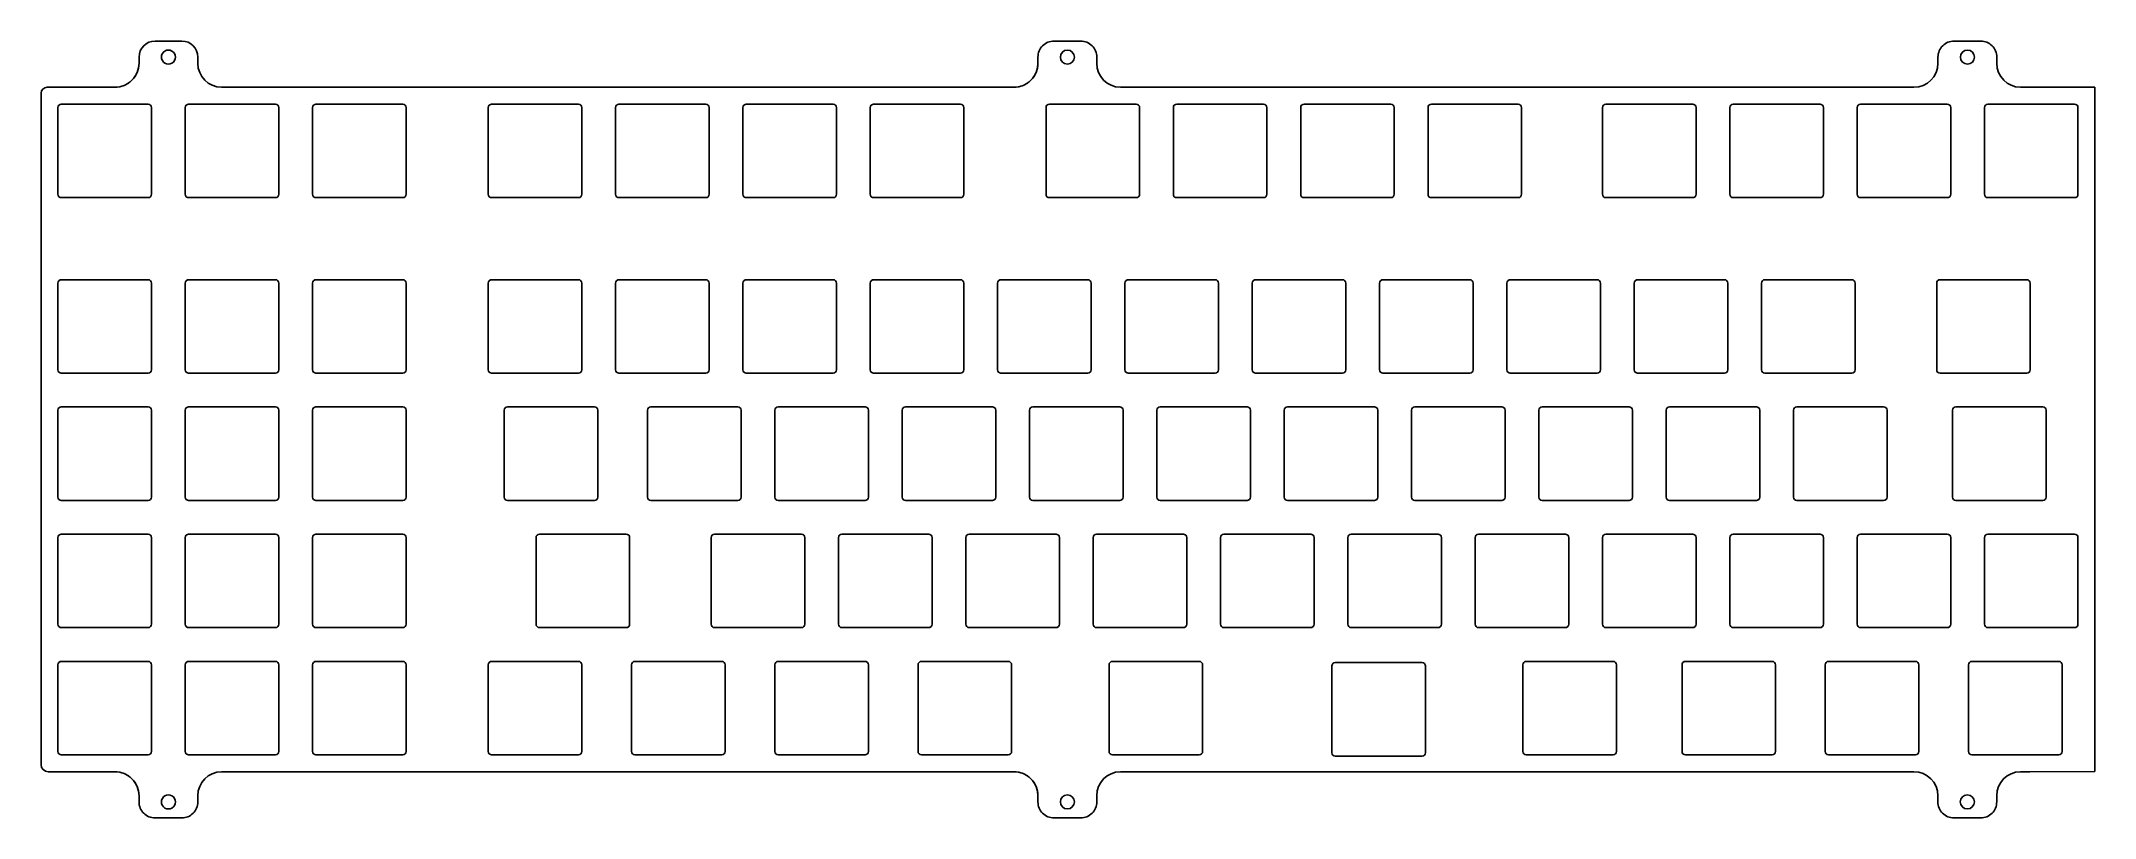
# Model space of a CAD drawing. Extents: x -43 to 264, y 94 to 210.
import ezdxf

# ---------------------------------------------------------------- set-up
doc = ezdxf.new("R2010")
doc.units = 0
doc.layers.add('Layer_1', color=7, linetype='CONTINUOUS')

msp = doc.modelspace()

# ---------------------------------------------------------------- linework, layer by layer
at = {"layer": 'Layer_1', "color": 6}
for p, q in [((-22.206705, 210.082779), (-26.20667, 210.082779)), ((-22.206701, 210.082767), (-26.206667, 210.082767)), ((112.287008, 210.084336), (108.287043, 210.084336)), ((112.287008, 210.084326), (108.287043, 210.084326)), ((246.946215, 210.084333), (242.946249, 210.084333)), ((246.946215, 210.084333), (242.946249, 210.084333)), ((-28.606703, 207.682747), (-28.606703, 206.757236)), ((-28.6067, 207.682735), (-28.6067, 206.757224)), ((-23.1567, 207.682791), (-23.1567, 207.682791)), ((-19.806672, 206.757236), (-19.806672, 207.682747)), ((-19.806669, 206.757224), (-19.806669, 207.682735)), ((105.887006, 207.684289), (105.887006, 206.75878)), ((105.887016, 207.684279), (105.887016, 206.75876)), ((111.337009, 207.684339), (111.337009, 207.684339)), ((114.687035, 206.75878), (114.687035, 207.684289)), ((114.687045, 206.75876), (114.687045, 207.684279)), ((240.546216, 207.684301), (240.546216, 206.758789)), ((240.546216, 207.684274), (240.546216, 206.758763)), ((245.996229, 207.684327), (245.996229, 207.684327)), ((249.346247, 206.758789), (249.346247, 207.684301)), ((249.346247, 206.758763), (249.346247, 207.684274)), ((-42.364197, 203.158291), (-34.720771, 203.158291)), ((-34.720771, 203.158291), (-32.20669, 203.158291)), ((-16.272436, 203.157807), (-13.656449, 203.158291)), ((-13.656449, 203.158291), (101.300911, 203.158291)), ((101.300911, 203.158291), (102.287022, 203.158725)), ((118.221271, 203.159325), (120.220228, 203.158325)), ((120.220228, 203.158325), (236.308603, 203.158325)), ((236.308603, 203.158325), (236.946223, 203.158714)), ((254.736755, 203.158291), (252.880441, 203.158291)), ((264.024915, 203.158291), (254.736755, 203.158291)), ((264.016713, 100.676484), (264.024915, 203.158291)), ((-43.2594, 101.730468), (-43.2594, 202.263087)), ((-40.73408, 200.13411), (-40.73408, 187.13249)), ((-40.23401, 200.634175), (-27.23318, 200.634175)), ((-26.73312, 200.13411), (-26.73312, 187.13249)), ((-21.68487, 200.13411), (-21.68487, 187.13249)), ((-21.18481, 200.634175), (-8.18318, 200.634175)), ((-7.68312, 200.13411), (-7.68312, 187.13249)), ((-2.63487, 200.13411), (-2.63487, 187.13249)), ((-2.13481, 200.634175), (10.86682, 200.634175)), ((11.36688, 200.13411), (11.36688, 187.13249)), ((23.65514, 200.13411), (23.65514, 187.13249)), ((24.15514, 200.634175), (37.15513, 200.634175)), ((37.65514, 200.13411), (37.65514, 187.13249)), ((42.70513, 200.13411), (42.70513, 187.13249)), ((43.20514, 200.634175), (56.20515, 200.634175)), ((56.70522, 200.13411), (56.70522, 187.13249)), ((61.75505, 200.13411), (61.75505, 187.13249)), ((62.25512, 200.634175), (75.25515, 200.634175)), ((75.75522, 200.13411), (75.75522, 187.13249)), ((80.80505, 200.13411), (80.80505, 187.13249)), ((81.30512, 200.634175), (94.30515, 200.634175)), ((94.80522, 200.13411), (94.80522, 187.13249)), ((107.09405, 200.13411), (107.09405, 187.13249)), ((107.59412, 200.634175), (120.59415, 200.634175)), ((121.09422, 200.13411), (121.09422, 187.13249)), ((126.14405, 200.13411), (126.14405, 187.13249)), ((126.64412, 200.634175), (139.64415, 200.634175)), ((140.14422, 200.13411), (140.14422, 187.13249)), ((145.19405, 200.13411), (145.19405, 187.13249)), ((145.69412, 200.634175), (158.69415, 200.634175)), ((159.19422, 200.13411), (159.19422, 187.13249)), ((164.24405, 200.13411), (164.24405, 187.13249)), ((164.74411, 200.634175), (177.74415, 200.634175)), ((178.24422, 200.13411), (178.24422, 187.13249)), ((190.34255, 200.13411), (190.34255, 187.13249)), ((190.84262, 200.634175), (203.84265, 200.634175)), ((204.34272, 200.13411), (204.34272, 187.13249)), ((209.39255, 200.13411), (209.39255, 187.13249)), ((209.89262, 200.634175), (222.892647, 200.634175)), ((223.392717, 200.13411), (223.392717, 187.13249)), ((228.442547, 200.13411), (228.442547, 187.13249)), ((228.942617, 200.634175), (241.942647, 200.634175)), ((242.442717, 200.13411), (242.442717, 187.13249)), ((247.492547, 200.13411), (247.492547, 187.13249)), ((247.992617, 200.634175), (260.992647, 200.634175)), ((261.492717, 200.13411), (261.492717, 187.13249)), ((-40.23401, 186.63243), (-27.23318, 186.63243)), ((-21.18481, 186.63243), (-8.18318, 186.63243)), ((-2.13481, 186.63243), (10.86682, 186.63243)), ((24.15514, 186.63243), (37.15513, 186.63243)), ((43.20514, 186.63243), (56.20515, 186.63243)), ((62.25512, 186.63243), (75.25515, 186.63243)), ((81.30512, 186.63243), (94.30515, 186.63243)), ((107.59412, 186.63243), (120.59415, 186.63243)), ((126.64412, 186.63243), (139.64415, 186.63243)), ((145.69412, 186.63243), (158.69415, 186.63243)), ((164.74411, 186.63243), (177.74415, 186.63243)), ((190.84262, 186.63243), (203.84265, 186.63243)), ((209.89262, 186.63243), (222.892647, 186.63243)), ((228.942617, 186.63243), (241.942647, 186.63243)), ((247.992617, 186.63243), (260.992647, 186.63243)), ((-40.73408, 173.84511), (-40.73408, 160.84349)), ((-40.23401, 174.34518), (-27.23318, 174.34518)), ((-26.73312, 173.84511), (-26.73312, 160.84349)), ((-21.68487, 173.84511), (-21.68487, 160.84349)), ((-21.18481, 174.34518), (-8.18318, 174.34518)), ((-7.68312, 173.84511), (-7.68312, 160.84349)), ((-2.63487, 173.84511), (-2.63487, 160.84349)), ((-2.13481, 174.34518), (10.86682, 174.34518)), ((11.36688, 173.84511), (11.36688, 160.84349)), ((23.65514, 173.84511), (23.65514, 160.84349)), ((24.15514, 174.34518), (37.15513, 174.34518)), ((37.65514, 173.84511), (37.65514, 160.84349)), ((42.70513, 173.84511), (42.70513, 160.84349)), ((43.20514, 174.34518), (56.20515, 174.34518)), ((56.70522, 173.84511), (56.70522, 160.84349)), ((61.75505, 173.84511), (61.75505, 160.84349)), ((62.25512, 174.34518), (75.25515, 174.34518)), ((75.75522, 173.84511), (75.75522, 160.84349)), ((80.80505, 173.84511), (80.80505, 160.84349)), ((81.30512, 174.34518), (94.30515, 174.34518)), ((94.80522, 173.84511), (94.80522, 160.84349)), ((99.85505, 173.84511), (99.85505, 160.84349)), ((100.35512, 174.34518), (113.35515, 174.34518)), ((113.85522, 173.84511), (113.85522, 160.84349)), ((118.90505, 173.84511), (118.90505, 160.84349)), ((119.40512, 174.34518), (132.40515, 174.34518)), ((132.90522, 173.84511), (132.90522, 160.84349)), ((137.95505, 173.84511), (137.95505, 160.84349)), ((138.45512, 174.34518), (151.45515, 174.34518)), ((151.95522, 173.84511), (151.95522, 160.84349)), ((157.00505, 173.84511), (157.00505, 160.84349)), ((157.50512, 174.34518), (170.50515, 174.34518)), ((171.00522, 173.84511), (171.00522, 160.84349)), ((176.05505, 173.84511), (176.05505, 160.84349)), ((176.55512, 174.34518), (189.55515, 174.34518)), ((190.05522, 173.84511), (190.05522, 160.84349)), ((195.10505, 173.84511), (195.10505, 160.84349)), ((195.60512, 174.34518), (208.60515, 174.34518)), ((209.10522, 173.84511), (209.10522, 160.84349)), ((214.15505, 173.84511), (214.15505, 160.84349)), ((214.65512, 174.34518), (227.655147, 174.34518)), ((228.155217, 173.84511), (228.155217, 160.84349)), ((240.348797, 173.84511), (240.348797, 160.84349)), ((240.848867, 174.34518), (253.848897, 174.34518)), ((254.348967, 173.84511), (254.348967, 160.84349)), ((-40.23401, 160.34343), (-27.23318, 160.34343)), ((-21.18481, 160.34343), (-8.18318, 160.34343)), ((-2.13481, 160.34343), (10.86682, 160.34343)), ((24.15514, 160.34343), (37.15513, 160.34343)), ((43.20514, 160.34343), (56.20515, 160.34343)), ((62.25512, 160.34343), (75.25515, 160.34343)), ((81.30512, 160.34343), (94.30515, 160.34343)), ((100.35512, 160.34343), (113.35515, 160.34343)), ((119.40512, 160.34343), (132.40515, 160.34343)), ((138.45512, 160.34343), (151.45515, 160.34343)), ((157.50512, 160.34343), (170.50515, 160.34343)), ((176.55512, 160.34343), (189.55515, 160.34343)), ((195.60512, 160.34343), (208.60515, 160.34343)), ((214.65512, 160.34343), (227.655147, 160.34343)), ((240.848867, 160.34343), (253.848897, 160.34343)), ((-40.73408, 154.79511), (-40.73408, 141.79349)), ((-40.23401, 155.29518), (-27.23318, 155.29518)), ((-26.73312, 154.79511), (-26.73312, 141.79349)), ((-21.68487, 154.79511), (-21.68487, 141.79349)), ((-21.18481, 155.29518), (-8.18318, 155.29518)), ((-7.68312, 154.79511), (-7.68312, 141.79349)), ((-2.63487, 154.79511), (-2.63487, 141.79349)), ((-2.13481, 155.29518), (10.86682, 155.29518)), ((11.36688, 154.79511), (11.36688, 141.79349)), ((26.03638, 154.79511), (26.03638, 141.79349)), ((26.53639, 155.29518), (39.53638, 155.29518)), ((40.03639, 154.79511), (40.03639, 141.79349)), ((47.46763, 154.79511), (47.46763, 141.79349)), ((47.96762, 155.29518), (60.96765, 155.29518)), ((61.46772, 154.79511), (61.46772, 141.79349)), ((66.51755, 154.79511), (66.51755, 141.79349)), ((67.01762, 155.29518), (80.01765, 155.29518)), ((80.51772, 154.79511), (80.51772, 141.79349)), ((85.56755, 154.79511), (85.56755, 141.79349)), ((86.06762, 155.29518), (99.06765, 155.29518)), ((99.56772, 154.79511), (99.56772, 141.79349)), ((104.61755, 154.79511), (104.61755, 141.79349)), ((105.11762, 155.29518), (118.11765, 155.29518)), ((118.61772, 154.79511), (118.61772, 141.79349)), ((123.66755, 154.79511), (123.66755, 141.79349)), ((124.16762, 155.29518), (137.16765, 155.29518)), ((137.66772, 154.79511), (137.66772, 141.79349)), ((142.71755, 154.79511), (142.71755, 141.79349)), ((143.21762, 155.29518), (156.21765, 155.29518)), ((156.71772, 154.79511), (156.71772, 141.79349)), ((161.76755, 154.79511), (161.76755, 141.79349)), ((162.26761, 155.29518), (175.26765, 155.29518)), ((175.76772, 154.79511), (175.76772, 141.79349)), ((180.81755, 154.79511), (180.81755, 141.79349)), ((181.31762, 155.29518), (194.31765, 155.29518)), ((194.81772, 154.79511), (194.81772, 141.79349)), ((199.86755, 154.79511), (199.86755, 141.79349)), ((200.36762, 155.29518), (213.36765, 155.29518)), ((213.86772, 154.79511), (213.86772, 141.79349)), ((218.91755, 154.79511), (218.91755, 141.79349)), ((219.41762, 155.29518), (232.417647, 155.29518)), ((232.917717, 154.79511), (232.917717, 141.79349)), ((242.730047, 154.79511), (242.730047, 141.79349)), ((243.230117, 155.29518), (256.230147, 155.29518)), ((256.730217, 154.79511), (256.730217, 141.79349)), ((-40.23401, 141.29343), (-27.23318, 141.29343)), ((-21.18481, 141.29343), (-8.18318, 141.29343)), ((-2.13481, 141.29343), (10.86682, 141.29343)), ((26.53639, 141.29343), (39.53638, 141.29343)), ((47.96762, 141.29343), (60.96765, 141.29343)), ((67.01762, 141.29343), (80.01765, 141.29343)), ((86.06762, 141.29343), (99.06765, 141.29343)), ((105.11762, 141.29343), (118.11765, 141.29343)), ((124.16762, 141.29343), (137.16765, 141.29343)), ((143.21762, 141.29343), (156.21765, 141.29343)), ((162.26761, 141.29343), (175.26765, 141.29343)), ((181.31762, 141.29343), (194.31765, 141.29343)), ((200.36762, 141.29343), (213.36765, 141.29343)), ((219.41762, 141.29343), (232.417647, 141.29343)), ((243.230117, 141.29343), (256.230147, 141.29343)), ((-40.73408, 135.74511), (-40.73408, 122.74349)), ((-40.23401, 136.24518), (-27.23318, 136.24518)), ((-26.73312, 135.74511), (-26.73312, 122.74349)), ((-21.68487, 135.74511), (-21.68487, 122.74349)), ((-21.18481, 136.24518), (-8.18318, 136.24518)), ((-7.68312, 135.74511), (-7.68312, 122.74349)), ((-2.63487, 135.74511), (-2.63487, 122.74349)), ((-2.13481, 136.24518), (10.86682, 136.24518)), ((11.36688, 135.74511), (11.36688, 122.74349)), ((30.79888, 135.74511), (30.79888, 122.74349)), ((31.29889, 136.24518), (44.29888, 136.24518)), ((44.79889, 135.74511), (44.79889, 122.74349)), ((56.99255, 135.74511), (56.99255, 122.74349)), ((57.49262, 136.24518), (70.49265, 136.24518)), ((70.99272, 135.74511), (70.99272, 122.74349)), ((76.04255, 135.74511), (76.04255, 122.74349)), ((76.54262, 136.24518), (89.54265, 136.24518)), ((90.04272, 135.74511), (90.04272, 122.74349)), ((95.09255, 135.74511), (95.09255, 122.74349)), ((95.59262, 136.24518), (108.59265, 136.24518)), ((109.09272, 135.74511), (109.09272, 122.74349)), ((114.14255, 135.74511), (114.14255, 122.74349)), ((114.64262, 136.24518), (127.64265, 136.24518)), ((128.14272, 135.74511), (128.14272, 122.74349)), ((133.19255, 135.74511), (133.19255, 122.74349)), ((133.69262, 136.24518), (146.69265, 136.24518)), ((147.19272, 135.74511), (147.19272, 122.74349)), ((152.24255, 135.74511), (152.24255, 122.74349)), ((152.74262, 136.24518), (165.74265, 136.24518)), ((166.24271, 135.74511), (166.24271, 122.74349)), ((171.29255, 135.74511), (171.29255, 122.74349)), ((171.79262, 136.24518), (184.79265, 136.24518)), ((185.29272, 135.74511), (185.29272, 122.74349)), ((190.34255, 135.74511), (190.34255, 122.74349)), ((190.84262, 136.24518), (203.84265, 136.24518)), ((204.34272, 135.74511), (204.34272, 122.74349)), ((209.39255, 135.74511), (209.39255, 122.74349)), ((209.89262, 136.24518), (222.892647, 136.24518)), ((223.392717, 135.74511), (223.392717, 122.74349)), ((228.442547, 135.74511), (228.442547, 122.74349)), ((228.942617, 136.24518), (241.942647, 136.24518)), ((242.442717, 135.74511), (242.442717, 122.74349)), ((247.492547, 135.74511), (247.492547, 122.74349)), ((247.992617, 136.24518), (260.992647, 136.24518)), ((261.492717, 135.74511), (261.492717, 122.74349)), ((-40.23401, 122.24343), (-27.23318, 122.24343)), ((-21.18481, 122.24343), (-8.18318, 122.24343)), ((-2.13481, 122.24343), (10.86682, 122.24343)), ((31.29889, 122.24343), (44.29888, 122.24343)), ((57.49262, 122.24343), (70.49265, 122.24343)), ((76.54262, 122.24343), (89.54265, 122.24343)), ((95.59262, 122.24343), (108.59265, 122.24343)), ((114.64262, 122.24343), (127.64265, 122.24343)), ((133.69262, 122.24343), (146.69265, 122.24343)), ((152.74262, 122.24343), (165.74265, 122.24343)), ((171.79262, 122.24343), (184.79265, 122.24343)), ((190.84262, 122.24343), (203.84265, 122.24343)), ((209.89262, 122.24343), (222.892647, 122.24343)), ((228.942617, 122.24343), (241.942647, 122.24343)), ((247.992617, 122.24343), (260.992647, 122.24343)), ((-40.23401, 117.19518), (-27.23318, 117.19518)), ((-21.18481, 117.19518), (-8.18318, 117.19518)), ((-2.13481, 117.19518), (10.86682, 117.19518)), ((24.15514, 117.19518), (37.15513, 117.19518)), ((45.58639, 117.19518), (58.5864, 117.19518)), ((67.01762, 117.19518), (80.01765, 117.19518)), ((88.44887, 117.19518), (101.4489, 117.19518)), ((117.02387, 117.19518), (130.0239, 117.19518)), ((150.36137, 117.00468), (163.3614, 117.00468)), ((178.93637, 117.19518), (191.9364, 117.19518)), ((202.74887, 117.19518), (215.7489, 117.19518)), ((224.180117, 117.19518), (237.180147, 117.19518)), ((245.611367, 117.19518), (258.611397, 117.19518)), ((-40.73408, 116.69511), (-40.73408, 103.69349)), ((-26.73312, 116.69511), (-26.73312, 103.69349)), ((-21.68487, 116.69511), (-21.68487, 103.69349)), ((-7.68312, 116.69511), (-7.68312, 103.69349)), ((-2.63487, 116.69511), (-2.63487, 103.69349)), ((11.36688, 116.69511), (11.36688, 103.69349)), ((23.65514, 116.69511), (23.65514, 103.69349)), ((37.65514, 116.69511), (37.65514, 103.69349)), ((45.08638, 116.69511), (45.08638, 103.69349)), ((59.08647, 116.69511), (59.08647, 103.69349)), ((66.51755, 116.69511), (66.51755, 103.69349)), ((80.51772, 116.69511), (80.51772, 103.69349)), ((87.9488, 116.69511), (87.9488, 103.69349)), ((101.94897, 116.69511), (101.94897, 103.69349)), ((116.5238, 116.69511), (116.5238, 103.69349)), ((130.52397, 116.69511), (130.52397, 103.69349)), ((149.8613, 116.50461), (149.8613, 103.50299)), ((163.86146, 116.50461), (163.86146, 103.50299)), ((178.4363, 116.69511), (178.4363, 103.69349)), ((192.43647, 116.69511), (192.43647, 103.69349)), ((202.2488, 116.69511), (202.2488, 103.69349)), ((216.24897, 116.69511), (216.24897, 103.69349)), ((223.680047, 116.69511), (223.680047, 103.69349)), ((237.680217, 116.69511), (237.680217, 103.69349)), ((245.111297, 116.69511), (245.111297, 103.69349)), ((259.111467, 116.69511), (259.111467, 103.69349)), ((-40.23401, 103.19343), (-27.23318, 103.19343)), ((-21.18481, 103.19343), (-8.18318, 103.19343)), ((-2.13481, 103.19343), (10.86682, 103.19343)), ((24.15514, 103.19343), (37.15513, 103.19343)), ((45.58639, 103.19343), (58.5864, 103.19343)), ((67.01762, 103.19343), (80.01765, 103.19343)), ((88.44887, 103.19343), (101.4489, 103.19343)), ((117.02387, 103.19343), (130.0239, 103.19343)), ((150.36137, 103.00293), (163.3614, 103.00293)), ((178.93637, 103.19343), (191.9364, 103.19343)), ((202.74887, 103.19343), (215.7489, 103.19343)), ((224.180117, 103.19343), (237.180147, 103.19343)), ((245.611367, 103.19343), (258.611397, 103.19343)), ((-34.012805, 100.67249), (-42.201553, 100.67261)), ((-32.20669, 100.67049), (-34.012805, 100.67249)), ((-16.272436, 100.66989), (-14.036788, 100.67289)), ((-14.036788, 100.67289), (101.347682, 100.67089)), ((101.347682, 100.67089), (102.287022, 100.67071)), ((118.221281, 100.6699), (236.933123, 100.67)), ((252.867397, 100.669394), (253.211223, 100.669394)), ((253.211223, 100.669394), (254.283445, 100.669341)), ((254.283445, 100.669341), (264.016713, 100.676484)), ((-28.606703, 96.144925), (-28.606703, 97.070434)), ((-28.6067, 96.144935), (-28.6067, 97.070454)), ((-23.1567, 96.144875), (-23.1567, 96.144875)), ((-19.806672, 97.070434), (-19.806672, 96.144925)), ((-19.806669, 97.070454), (-19.806669, 96.144935)), ((105.887006, 96.144925), (105.887006, 97.070434)), ((105.887016, 96.144935), (105.887016, 97.070454)), ((111.337009, 96.144875), (111.337009, 96.144875)), ((114.687035, 97.070434), (114.687035, 96.144925)), ((114.687045, 97.070454), (114.687045, 96.144935)), ((240.53312, 96.144416), (240.53312, 97.069953)), ((240.53312, 96.144416), (240.53312, 97.069927)), ((245.983132, 96.144363), (245.983132, 96.144363)), ((249.33315, 97.069953), (249.33315, 96.144416)), ((249.33315, 97.069927), (249.33315, 96.144416)), ((-22.206705, 93.744878), (-26.20667, 93.744878)), ((-22.206701, 93.744888), (-26.206667, 93.744888)), ((112.287008, 93.744888), (108.287043, 93.744888)), ((112.287008, 93.744878), (108.287043, 93.744878)), ((246.933118, 93.744383), (242.933152, 93.744383)), ((246.933118, 93.744357), (242.933152, 93.744357))]:
    msp.add_line(p, q, dxfattribs=at)
for points in [[(-26.206699, 210.082798), (-27.532179, 210.082798), (-28.606694, 209.008284), (-28.606695, 207.682803)], [(-26.206696, 210.082786), (-27.532176, 210.082786), (-28.606691, 209.008272), (-28.606692, 207.682791)], [(-19.806707, 207.682803), (-19.806708, 209.008284), (-20.881223, 210.082799), (-22.206705, 210.082798)], [(-19.806703, 207.682791), (-19.806704, 209.008272), (-20.881219, 210.082787), (-22.206701, 210.082786)], [(106.589956, 209.38141), (106.139868, 208.931321), (105.887014, 208.32087), (105.887016, 207.684349)], [(106.589956, 209.3814), (106.139868, 208.931311), (105.887014, 208.32086), (105.887016, 207.684339)], [(108.287013, 210.084356), (107.650493, 210.084356), (107.040043, 209.831499), (106.589956, 209.38141)], [(108.287013, 210.084346), (107.650493, 210.084346), (107.040043, 209.831489), (106.589956, 209.3814)], [(113.984066, 209.38141), (113.533979, 209.831499), (112.923529, 210.084356), (112.287008, 210.084356)], [(113.984066, 209.3814), (113.533979, 209.831489), (112.923529, 210.084346), (112.287008, 210.084346)], [(114.687005, 207.684349), (114.687008, 208.32087), (114.434153, 208.931321), (113.984066, 209.38141)], [(114.687005, 207.684339), (114.687008, 208.32086), (114.434153, 208.931311), (113.984066, 209.3814)], [(241.249159, 209.381417), (240.79907, 208.931328), (240.546214, 208.320875), (240.546216, 207.684353)], [(241.249159, 209.38139), (240.79907, 208.931301), (240.546214, 208.320849), (240.546216, 207.684327)], [(242.946222, 210.084359), (242.3097, 210.084362), (241.699248, 209.831506), (241.249159, 209.381417)], [(242.946222, 210.084333), (242.3097, 210.084335), (241.699248, 209.831479), (241.249159, 209.38139)], [(248.643278, 209.381417), (248.193189, 209.831506), (247.582736, 210.084362), (246.946215, 210.084359)], [(248.643278, 209.38139), (248.193189, 209.831479), (247.582736, 210.084335), (246.946215, 210.084333)], [(249.346221, 207.684353), (249.346223, 208.320875), (249.093367, 208.931328), (248.643278, 209.381417)], [(249.346221, 207.684327), (249.346223, 208.320849), (249.093367, 208.931301), (248.643278, 209.38139)], [(-32.20669, 203.158291), (-30.218468, 203.158291), (-28.606695, 204.770051), (-28.606695, 206.758286)], [(-29.661106, 204.211608), (-28.985976, 204.886738), (-28.606692, 205.802411), (-28.606692, 206.757189)], [(-24.731698, 208.592117), (-25.056569, 208.404553), (-25.256698, 208.05792), (-25.256698, 207.682791)], [(-25.256698, 207.682791), (-25.256698, 207.307663), (-25.056569, 206.961029), (-24.731698, 206.773465)], [(-23.681699, 208.592117), (-24.00657, 208.779681), (-24.406827, 208.779681), (-24.731698, 208.592117)], [(-24.731698, 206.773465), (-24.406827, 206.585901), (-24.00657, 206.585901), (-23.681699, 206.773465)], [(-23.1567, 207.682791), (-23.1567, 208.05792), (-23.356828, 208.404553), (-23.681699, 208.592117)], [(-23.681699, 206.773465), (-23.356828, 206.961029), (-23.1567, 207.307663), (-23.1567, 207.682791)], [(-19.806707, 206.757201), (-19.806707, 204.7946), (-18.234711, 203.193638), (-16.272436, 203.157807)], [(-19.806703, 206.757189), (-19.806702, 204.794587), (-18.234707, 203.193626), (-16.272432, 203.157795)], [(102.287022, 203.158725), (104.275252, 203.158725), (105.887026, 204.77051), (105.887016, 206.75874)], [(104.83261, 204.213137), (105.50774, 204.888272), (105.887022, 205.803949), (105.887016, 206.75873)], [(110.287011, 208.733314), (109.707512, 208.733314), (109.237578, 208.263837), (109.237012, 207.684339)], [(109.237012, 207.684339), (109.237578, 207.104841), (109.707512, 206.635365), (110.287011, 206.635365)], [(111.337009, 207.684339), (111.336444, 208.263837), (110.866509, 208.733314), (110.287011, 208.733314)], [(110.287011, 206.635365), (110.866509, 206.635365), (111.336444, 207.104841), (111.337009, 207.684339)], [(114.687005, 206.75873), (114.686994, 204.796118), (116.258996, 203.195143), (118.221281, 203.159315)], [(114.687005, 206.75874), (114.686995, 204.796132), (116.258993, 203.195159), (118.221271, 203.159325)], [(236.946223, 203.158714), (238.93445, 203.158714), (240.546228, 204.770503), (240.546218, 206.758736)], [(244.946232, 208.732516), (244.36704, 208.732516), (243.897233, 208.263518), (243.896234, 207.684327)], [(243.896234, 207.684327), (243.897233, 207.105136), (244.36704, 206.636138), (244.946232, 206.636138)], [(245.996229, 207.684327), (245.995231, 208.263518), (245.525423, 208.732516), (244.946232, 208.732516)], [(244.946232, 206.636138), (245.525423, 206.636138), (245.995231, 207.105136), (245.996229, 207.684327)], [(252.880441, 203.158291), (250.918161, 203.194115), (249.346168, 204.795107), (249.346168, 206.757704)], [(-43.2594, 202.263087), (-43.2594, 202.757494), (-42.858604, 203.158291), (-42.364197, 203.158291)], [(-32.206687, 203.157194), (-31.251909, 203.157194), (-30.336236, 203.536478), (-29.661106, 204.211608)], [(102.287025, 203.158715), (103.241806, 203.158716), (104.157481, 203.538003), (104.83261, 204.213137)], [(-40.587558, 200.486931), (-40.681326, 200.39316), (-40.734003, 200.26598), (-40.734, 200.13337)], [(-40.234, 200.633382), (-40.36661, 200.633382), (-40.493789, 200.580702), (-40.587558, 200.486931)], [(-26.880436, 200.486935), (-26.974207, 200.580706), (-27.101388, 200.633385), (-27.234, 200.633382)], [(-26.73399, 200.13337), (-26.733987, 200.265982), (-26.786665, 200.393164), (-26.880436, 200.486935)], [(-21.537554, 200.486935), (-21.631325, 200.393164), (-21.684003, 200.265982), (-21.684, 200.13337)], [(-21.18399, 200.633382), (-21.316602, 200.633385), (-21.443783, 200.580706), (-21.537554, 200.486935)], [(-7.830436, 200.486935), (-7.924207, 200.580706), (-8.051388, 200.633385), (-8.184, 200.633382)], [(-7.68399, 200.13337), (-7.683987, 200.265982), (-7.736665, 200.393164), (-7.830436, 200.486935)], [(-2.487554, 200.486935), (-2.581325, 200.393164), (-2.634003, 200.265982), (-2.634, 200.13337)], [(-2.13399, 200.633382), (-2.266602, 200.633385), (-2.393783, 200.580706), (-2.487554, 200.486935)], [(11.219564, 200.486935), (11.125793, 200.580706), (10.998612, 200.633385), (10.866, 200.633382)], [(11.36601, 200.13337), (11.366013, 200.265982), (11.313335, 200.393164), (11.219564, 200.486935)], [(23.801582, 200.486931), (23.707814, 200.39316), (23.655137, 200.26598), (23.65514, 200.13337)], [(24.15514, 200.633382), (24.02253, 200.633382), (23.895351, 200.580702), (23.801582, 200.486931)], [(37.508698, 200.486931), (37.414929, 200.580702), (37.28775, 200.633382), (37.15514, 200.633382)], [(37.65514, 200.13337), (37.655143, 200.26598), (37.602466, 200.39316), (37.508698, 200.486931)], [(42.851582, 200.486931), (42.757814, 200.39316), (42.705137, 200.26598), (42.70514, 200.13337)], [(43.20514, 200.633382), (43.07253, 200.633382), (42.945351, 200.580702), (42.851582, 200.486931)], [(56.558691, 200.486928), (56.464925, 200.580698), (56.337749, 200.633379), (56.20514, 200.633382)], [(56.70513, 200.13337), (56.705133, 200.265979), (56.652458, 200.393157), (56.558691, 200.486928)], [(61.901579, 200.486928), (61.807812, 200.393157), (61.755137, 200.265979), (61.75514, 200.13337)], [(62.25513, 200.633382), (62.122521, 200.633379), (61.995345, 200.580698), (61.901579, 200.486928)], [(75.608688, 200.486931), (75.514919, 200.580702), (75.38774, 200.633382), (75.25513, 200.633382)], [(75.75513, 200.13337), (75.755133, 200.26598), (75.702456, 200.39316), (75.608688, 200.486931)], [(80.951579, 200.486928), (80.857812, 200.393157), (80.805137, 200.265979), (80.80514, 200.13337)], [(81.30513, 200.633382), (81.172521, 200.633379), (81.045345, 200.580698), (80.951579, 200.486928)], [(94.658688, 200.486931), (94.564919, 200.580702), (94.43774, 200.633382), (94.30513, 200.633382)], [(94.80513, 200.13337), (94.805133, 200.26598), (94.752456, 200.39316), (94.658688, 200.486931)], [(107.240579, 200.486928), (107.146812, 200.393157), (107.094137, 200.265979), (107.09414, 200.13337)], [(107.59413, 200.633382), (107.461521, 200.633379), (107.334345, 200.580698), (107.240579, 200.486928)], [(120.947688, 200.486931), (120.853919, 200.580702), (120.72674, 200.633382), (120.59413, 200.633382)], [(121.09413, 200.13337), (121.094133, 200.26598), (121.041456, 200.39316), (120.947688, 200.486931)], [(126.290572, 200.486931), (126.196804, 200.39316), (126.144127, 200.26598), (126.14413, 200.13337)], [(126.64413, 200.633382), (126.51152, 200.633382), (126.384341, 200.580702), (126.290572, 200.486931)], [(139.997688, 200.486931), (139.903919, 200.580702), (139.77674, 200.633382), (139.64413, 200.633382)], [(140.14413, 200.13337), (140.144133, 200.26598), (140.091456, 200.39316), (139.997688, 200.486931)], [(145.340572, 200.486931), (145.246804, 200.39316), (145.194127, 200.26598), (145.19413, 200.13337)], [(145.69413, 200.633382), (145.56152, 200.633382), (145.434341, 200.580702), (145.340572, 200.486931)], [(159.047688, 200.486931), (158.953919, 200.580702), (158.82674, 200.633382), (158.69413, 200.633382)], [(159.19413, 200.13337), (159.194133, 200.26598), (159.141456, 200.39316), (159.047688, 200.486931)], [(164.390572, 200.486931), (164.296804, 200.39316), (164.244127, 200.26598), (164.24413, 200.13337)], [(164.74413, 200.633382), (164.61152, 200.633382), (164.484341, 200.580702), (164.390572, 200.486931)], [(178.097698, 200.486931), (178.003929, 200.580702), (177.87675, 200.633382), (177.74414, 200.633382)], [(178.24414, 200.13337), (178.244143, 200.26598), (178.191466, 200.39316), (178.097698, 200.486931)], [(190.489082, 200.486931), (190.395314, 200.39316), (190.342637, 200.26598), (190.34264, 200.13337)], [(190.84264, 200.633382), (190.71003, 200.633382), (190.582851, 200.580702), (190.489082, 200.486931)], [(204.196191, 200.486928), (204.102425, 200.580698), (203.975249, 200.633379), (203.84264, 200.633382)], [(204.34263, 200.13337), (204.342633, 200.265979), (204.289958, 200.393157), (204.196191, 200.486928)], [(209.539082, 200.486931), (209.445314, 200.39316), (209.392637, 200.26598), (209.39264, 200.13337)], [(209.89264, 200.633382), (209.76003, 200.633382), (209.632851, 200.580702), (209.539082, 200.486931)], [(223.246188, 200.486928), (223.152422, 200.580698), (223.025246, 200.633379), (222.892637, 200.633382)], [(223.392627, 200.13337), (223.39263, 200.265979), (223.339955, 200.393157), (223.246188, 200.486928)], [(228.589079, 200.486931), (228.495311, 200.39316), (228.442634, 200.26598), (228.442637, 200.13337)], [(228.942637, 200.633382), (228.810027, 200.633382), (228.682848, 200.580702), (228.589079, 200.486931)], [(242.296188, 200.486928), (242.202422, 200.580698), (242.075246, 200.633379), (241.942637, 200.633382)], [(242.442627, 200.13337), (242.44263, 200.265979), (242.389955, 200.393157), (242.296188, 200.486928)], [(247.639076, 200.486928), (247.545309, 200.393157), (247.492634, 200.265979), (247.492637, 200.13337)], [(247.992627, 200.633382), (247.860018, 200.633379), (247.732842, 200.580698), (247.639076, 200.486928)], [(261.346188, 200.486928), (261.252422, 200.580698), (261.125246, 200.633379), (260.992637, 200.633382)], [(261.492627, 200.13337), (261.49263, 200.265979), (261.439955, 200.393157), (261.346188, 200.486928)], [(-40.734, 187.13339), (-40.734003, 187.00078), (-40.681325, 186.873601), (-40.587557, 186.77983)], [(-40.587557, 186.77983), (-40.493788, 186.68606), (-40.36661, 186.63338), (-40.234, 186.63338)], [(-27.234, 186.63338), (-27.101388, 186.633377), (-26.974207, 186.686056), (-26.880437, 186.779827)], [(-26.880437, 186.779827), (-26.786666, 186.873597), (-26.733987, 187.000778), (-26.73399, 187.13339)], [(-21.684, 187.13339), (-21.684003, 187.000778), (-21.631324, 186.873597), (-21.537553, 186.779827)], [(-21.537553, 186.779827), (-21.443783, 186.686056), (-21.316602, 186.633377), (-21.18399, 186.63338)], [(-8.184, 186.63338), (-8.051388, 186.633377), (-7.924207, 186.686056), (-7.830437, 186.779827)], [(-7.830437, 186.779827), (-7.736666, 186.873597), (-7.683987, 187.000778), (-7.68399, 187.13339)], [(-2.634, 187.13339), (-2.634003, 187.000778), (-2.581324, 186.873597), (-2.487553, 186.779827)], [(-2.487553, 186.779827), (-2.393783, 186.686056), (-2.266602, 186.633377), (-2.13399, 186.63338)], [(10.866, 186.63338), (10.998612, 186.633377), (11.125793, 186.686056), (11.219563, 186.779827)], [(11.219563, 186.779827), (11.313334, 186.873597), (11.366013, 187.000778), (11.36601, 187.13339)], [(23.65514, 187.13339), (23.655137, 187.00078), (23.707815, 186.873601), (23.801583, 186.77983)], [(23.801583, 186.77983), (23.895352, 186.68606), (24.02253, 186.63338), (24.15514, 186.63338)], [(37.15514, 186.63338), (37.28775, 186.63338), (37.414928, 186.68606), (37.508697, 186.77983)], [(37.508697, 186.77983), (37.602465, 186.873601), (37.655143, 187.00078), (37.65514, 187.13339)], [(42.70514, 187.13339), (42.705137, 187.00078), (42.757815, 186.873601), (42.851583, 186.77983)], [(42.851583, 186.77983), (42.945352, 186.68606), (43.07253, 186.63338), (43.20514, 186.63338)], [(56.20514, 186.63338), (56.481282, 186.633386), (56.705135, 186.857248), (56.70513, 187.13339)], [(61.75514, 187.13339), (61.755135, 186.857248), (61.978988, 186.633386), (62.25513, 186.63338)], [(75.25513, 186.63338), (75.38774, 186.63338), (75.514918, 186.68606), (75.608687, 186.77983)], [(75.608687, 186.77983), (75.702455, 186.873601), (75.755133, 187.00078), (75.75513, 187.13339)], [(80.80514, 187.13339), (80.805135, 186.857248), (81.028988, 186.633386), (81.30513, 186.63338)], [(94.30513, 186.63338), (94.43774, 186.63338), (94.564918, 186.68606), (94.658687, 186.77983)], [(94.658687, 186.77983), (94.752455, 186.873601), (94.805133, 187.00078), (94.80513, 187.13339)], [(107.09414, 187.13339), (107.094135, 186.857248), (107.317988, 186.633386), (107.59413, 186.63338)], [(120.59413, 186.63338), (120.72674, 186.63338), (120.853918, 186.68606), (120.947687, 186.77983)], [(120.947687, 186.77983), (121.041455, 186.873601), (121.094133, 187.00078), (121.09413, 187.13339)], [(126.14413, 187.13339), (126.144127, 187.00078), (126.196805, 186.873601), (126.290573, 186.77983)], [(126.290573, 186.77983), (126.384342, 186.68606), (126.51152, 186.63338), (126.64413, 186.63338)], [(139.64413, 186.63338), (139.77674, 186.63338), (139.903918, 186.68606), (139.997687, 186.77983)], [(139.997687, 186.77983), (140.091455, 186.873601), (140.144133, 187.00078), (140.14413, 187.13339)], [(145.19413, 187.13339), (145.194127, 187.00078), (145.246805, 186.873601), (145.340573, 186.77983)], [(145.340573, 186.77983), (145.434342, 186.68606), (145.56152, 186.63338), (145.69413, 186.63338)], [(158.69413, 186.63338), (158.82674, 186.63338), (158.953918, 186.68606), (159.047687, 186.77983)], [(159.047687, 186.77983), (159.141455, 186.873601), (159.194133, 187.00078), (159.19413, 187.13339)], [(164.24413, 187.13339), (164.244127, 187.00078), (164.296805, 186.873601), (164.390573, 186.77983)], [(164.390573, 186.77983), (164.484342, 186.68606), (164.61152, 186.63338), (164.74413, 186.63338)], [(177.74414, 186.63338), (177.87675, 186.63338), (178.003928, 186.68606), (178.097697, 186.77983)], [(178.097697, 186.77983), (178.191465, 186.873601), (178.244143, 187.00078), (178.24414, 187.13339)], [(190.34264, 187.13339), (190.342637, 187.00078), (190.395315, 186.873601), (190.489083, 186.77983)], [(190.489083, 186.77983), (190.582852, 186.68606), (190.71003, 186.63338), (190.84264, 186.63338)], [(203.84264, 186.63338), (204.118782, 186.633386), (204.342635, 186.857248), (204.34263, 187.13339)], [(209.39264, 187.13339), (209.392637, 187.00078), (209.445315, 186.873601), (209.539083, 186.77983)], [(209.539083, 186.77983), (209.632852, 186.68606), (209.76003, 186.63338), (209.89264, 186.63338)], [(222.892637, 186.63338), (223.168779, 186.633386), (223.392632, 186.857248), (223.392627, 187.13339)], [(228.442637, 187.13339), (228.442634, 187.00078), (228.495312, 186.873601), (228.58908, 186.77983)], [(228.58908, 186.77983), (228.682849, 186.68606), (228.810027, 186.63338), (228.942637, 186.63338)], [(241.942637, 186.63338), (242.218779, 186.633386), (242.442632, 186.857248), (242.442627, 187.13339)], [(247.492637, 187.13339), (247.492632, 186.857248), (247.716485, 186.633386), (247.992627, 186.63338)], [(260.992637, 186.63338), (261.268779, 186.633386), (261.492632, 186.857248), (261.492627, 187.13339)], [(-40.587557, 174.19793), (-40.681325, 174.104159), (-40.734003, 173.97698), (-40.734, 173.84437)], [(-40.234, 174.34438), (-40.36661, 174.34438), (-40.493788, 174.2917), (-40.587557, 174.19793)], [(-26.880437, 174.197933), (-26.974207, 174.291704), (-27.101388, 174.344383), (-27.234, 174.34438)], [(-26.73399, 173.84437), (-26.733987, 173.976982), (-26.786666, 174.104163), (-26.880437, 174.197933)], [(-21.537553, 174.197933), (-21.631324, 174.104163), (-21.684003, 173.976982), (-21.684, 173.84437)], [(-21.18399, 174.34438), (-21.316602, 174.344383), (-21.443783, 174.291704), (-21.537553, 174.197933)], [(-7.830437, 174.197933), (-7.924207, 174.291704), (-8.051388, 174.344383), (-8.184, 174.34438)], [(-7.68399, 173.84437), (-7.683987, 173.976982), (-7.736666, 174.104163), (-7.830437, 174.197933)], [(-2.487553, 174.197933), (-2.581324, 174.104163), (-2.634003, 173.976982), (-2.634, 173.84437)], [(-2.13399, 174.34438), (-2.266602, 174.344383), (-2.393783, 174.291704), (-2.487553, 174.197933)], [(11.219563, 174.197933), (11.125793, 174.291704), (10.998612, 174.344383), (10.866, 174.34438)], [(11.36601, 173.84437), (11.366013, 173.976982), (11.313334, 174.104163), (11.219563, 174.197933)], [(23.801583, 174.19793), (23.707815, 174.104159), (23.655137, 173.97698), (23.65514, 173.84437)], [(24.15514, 174.34438), (24.02253, 174.34438), (23.895352, 174.2917), (23.801583, 174.19793)], [(37.508697, 174.19793), (37.414928, 174.2917), (37.28775, 174.34438), (37.15514, 174.34438)], [(37.65514, 173.84437), (37.655143, 173.97698), (37.602465, 174.104159), (37.508697, 174.19793)], [(42.851583, 174.19793), (42.757815, 174.104159), (42.705137, 173.97698), (42.70514, 173.84437)], [(43.20514, 174.34438), (43.07253, 174.34438), (42.945352, 174.2917), (42.851583, 174.19793)], [(56.70513, 173.84437), (56.705135, 174.120512), (56.481282, 174.344374), (56.20514, 174.34438)], [(62.25513, 174.34438), (61.978988, 174.344374), (61.755135, 174.120512), (61.75514, 173.84437)], [(75.608687, 174.19793), (75.514918, 174.2917), (75.38774, 174.34438), (75.25513, 174.34438)], [(75.75513, 173.84437), (75.755133, 173.97698), (75.702455, 174.104159), (75.608687, 174.19793)], [(81.30513, 174.34438), (81.028988, 174.344374), (80.805135, 174.120512), (80.80514, 173.84437)], [(94.658687, 174.19793), (94.564918, 174.2917), (94.43774, 174.34438), (94.30513, 174.34438)], [(94.80513, 173.84437), (94.805133, 173.97698), (94.752455, 174.104159), (94.658687, 174.19793)], [(100.35513, 174.34438), (100.078988, 174.344374), (99.855135, 174.120512), (99.85514, 173.84437)], [(113.708687, 174.19793), (113.614918, 174.2917), (113.48774, 174.34438), (113.35513, 174.34438)], [(113.85513, 173.84437), (113.855133, 173.97698), (113.802455, 174.104159), (113.708687, 174.19793)], [(119.40513, 174.34438), (119.128988, 174.344374), (118.905135, 174.120512), (118.90514, 173.84437)], [(132.758687, 174.19793), (132.664918, 174.2917), (132.53774, 174.34438), (132.40513, 174.34438)], [(132.90513, 173.84437), (132.905133, 173.97698), (132.852455, 174.104159), (132.758687, 174.19793)], [(138.101573, 174.19793), (138.007805, 174.104159), (137.955127, 173.97698), (137.95513, 173.84437)], [(138.45513, 174.34438), (138.32252, 174.34438), (138.195342, 174.2917), (138.101573, 174.19793)], [(151.808687, 174.19793), (151.714918, 174.2917), (151.58774, 174.34438), (151.45513, 174.34438)], [(151.95513, 173.84437), (151.955133, 173.97698), (151.902455, 174.104159), (151.808687, 174.19793)], [(157.151573, 174.19793), (157.057805, 174.104159), (157.005127, 173.97698), (157.00513, 173.84437)], [(157.50513, 174.34438), (157.37252, 174.34438), (157.245342, 174.2917), (157.151573, 174.19793)], [(170.858697, 174.19793), (170.764928, 174.2917), (170.63775, 174.34438), (170.50514, 174.34438)], [(171.00514, 173.84437), (171.005143, 173.97698), (170.952465, 174.104159), (170.858697, 174.19793)], [(176.201583, 174.19793), (176.107815, 174.104159), (176.055137, 173.97698), (176.05514, 173.84437)], [(176.55514, 174.34438), (176.42253, 174.34438), (176.295352, 174.2917), (176.201583, 174.19793)], [(189.908697, 174.19793), (189.814928, 174.2917), (189.68775, 174.34438), (189.55514, 174.34438)], [(190.05514, 173.84437), (190.055143, 173.97698), (190.002465, 174.104159), (189.908697, 174.19793)], [(195.251583, 174.19793), (195.157815, 174.104159), (195.105137, 173.97698), (195.10514, 173.84437)], [(195.60514, 174.34438), (195.47253, 174.34438), (195.345352, 174.2917), (195.251583, 174.19793)], [(209.10513, 173.84437), (209.105135, 174.120512), (208.881282, 174.344374), (208.60514, 174.34438)], [(214.301583, 174.19793), (214.207815, 174.104159), (214.155137, 173.97698), (214.15514, 173.84437)], [(214.65514, 174.34438), (214.52253, 174.34438), (214.395352, 174.2917), (214.301583, 174.19793)], [(228.155127, 173.84437), (228.155132, 174.120512), (227.931279, 174.344374), (227.655137, 174.34438)], [(240.49533, 174.19793), (240.401562, 174.104159), (240.348884, 173.97698), (240.348887, 173.84437)], [(240.848887, 174.34438), (240.716277, 174.34438), (240.589099, 174.2917), (240.49533, 174.19793)], [(254.348877, 173.84437), (254.348882, 174.120512), (254.125029, 174.344374), (253.848887, 174.34438)], [(-40.734, 160.84439), (-40.734003, 160.71178), (-40.681325, 160.584601), (-40.587557, 160.49083)], [(-40.587557, 160.49083), (-40.493788, 160.39706), (-40.36661, 160.34438), (-40.234, 160.34438)], [(-27.234, 160.34438), (-27.101388, 160.344377), (-26.974207, 160.397056), (-26.880437, 160.490827)], [(-26.880437, 160.490827), (-26.786666, 160.584597), (-26.733987, 160.711778), (-26.73399, 160.84439)], [(-21.684, 160.84439), (-21.684003, 160.711778), (-21.631324, 160.584597), (-21.537553, 160.490827)], [(-21.537553, 160.490827), (-21.443783, 160.397056), (-21.316602, 160.344377), (-21.18399, 160.34438)], [(-8.184, 160.34438), (-8.051388, 160.344377), (-7.924207, 160.397056), (-7.830437, 160.490827)], [(-7.830437, 160.490827), (-7.736666, 160.584597), (-7.683987, 160.711778), (-7.68399, 160.84439)], [(-2.634, 160.84439), (-2.634003, 160.711778), (-2.581324, 160.584597), (-2.487553, 160.490827)], [(-2.487553, 160.490827), (-2.393783, 160.397056), (-2.266602, 160.344377), (-2.13399, 160.34438)], [(10.866, 160.34438), (10.998612, 160.344377), (11.125793, 160.397056), (11.219563, 160.490827)], [(11.219563, 160.490827), (11.313334, 160.584597), (11.366013, 160.711778), (11.36601, 160.84439)], [(23.65514, 160.84439), (23.655137, 160.71178), (23.707815, 160.584601), (23.801583, 160.49083)], [(23.801583, 160.49083), (23.895352, 160.39706), (24.02253, 160.34438), (24.15514, 160.34438)], [(37.15514, 160.34438), (37.28775, 160.34438), (37.414928, 160.39706), (37.508697, 160.49083)], [(37.508697, 160.49083), (37.602465, 160.584601), (37.655143, 160.71178), (37.65514, 160.84439)], [(42.70514, 160.84439), (42.705137, 160.71178), (42.757815, 160.584601), (42.851583, 160.49083)], [(42.851583, 160.49083), (42.945352, 160.39706), (43.07253, 160.34438), (43.20514, 160.34438)], [(56.20514, 160.34438), (56.481282, 160.344386), (56.705135, 160.568248), (56.70513, 160.84439)], [(61.75514, 160.84439), (61.755135, 160.568248), (61.978988, 160.344386), (62.25513, 160.34438)], [(75.25513, 160.34438), (75.38774, 160.34438), (75.514918, 160.39706), (75.608687, 160.49083)], [(75.608687, 160.49083), (75.702455, 160.584601), (75.755133, 160.71178), (75.75513, 160.84439)], [(80.80514, 160.84439), (80.805135, 160.568248), (81.028988, 160.344386), (81.30513, 160.34438)], [(94.30513, 160.34438), (94.43774, 160.34438), (94.564918, 160.39706), (94.658687, 160.49083)], [(94.658687, 160.49083), (94.752455, 160.584601), (94.805133, 160.71178), (94.80513, 160.84439)], [(99.85514, 160.84439), (99.855135, 160.568248), (100.078988, 160.344386), (100.35513, 160.34438)], [(113.35513, 160.34438), (113.48774, 160.34438), (113.614918, 160.39706), (113.708687, 160.49083)], [(113.708687, 160.49083), (113.802455, 160.584601), (113.855133, 160.71178), (113.85513, 160.84439)], [(118.90514, 160.84439), (118.905135, 160.568248), (119.128988, 160.344386), (119.40513, 160.34438)], [(132.40513, 160.34438), (132.53774, 160.34438), (132.664918, 160.39706), (132.758687, 160.49083)], [(132.758687, 160.49083), (132.852455, 160.584601), (132.905133, 160.71178), (132.90513, 160.84439)], [(137.95513, 160.84439), (137.955127, 160.71178), (138.007805, 160.584601), (138.101573, 160.49083)], [(138.101573, 160.49083), (138.195342, 160.39706), (138.32252, 160.34438), (138.45513, 160.34438)], [(151.45513, 160.34438), (151.58774, 160.34438), (151.714918, 160.39706), (151.808687, 160.49083)], [(151.808687, 160.49083), (151.902455, 160.584601), (151.955133, 160.71178), (151.95513, 160.84439)], [(157.00513, 160.84439), (157.005127, 160.71178), (157.057805, 160.584601), (157.151573, 160.49083)], [(157.151573, 160.49083), (157.245342, 160.39706), (157.37252, 160.34438), (157.50513, 160.34438)], [(170.50514, 160.34438), (170.63775, 160.34438), (170.764928, 160.39706), (170.858697, 160.49083)], [(170.858697, 160.49083), (170.952465, 160.584601), (171.005143, 160.71178), (171.00514, 160.84439)], [(176.05514, 160.84439), (176.055137, 160.71178), (176.107815, 160.584601), (176.201583, 160.49083)], [(176.201583, 160.49083), (176.295352, 160.39706), (176.42253, 160.34438), (176.55514, 160.34438)], [(189.55514, 160.34438), (189.68775, 160.34438), (189.814928, 160.39706), (189.908697, 160.49083)], [(189.908697, 160.49083), (190.002465, 160.584601), (190.055143, 160.71178), (190.05514, 160.84439)], [(195.10514, 160.84439), (195.105137, 160.71178), (195.157815, 160.584601), (195.251583, 160.49083)], [(195.251583, 160.49083), (195.345352, 160.39706), (195.47253, 160.34438), (195.60514, 160.34438)], [(208.60514, 160.34438), (208.881282, 160.344386), (209.105135, 160.568248), (209.10513, 160.84439)], [(214.15514, 160.84439), (214.155137, 160.71178), (214.207815, 160.584601), (214.301583, 160.49083)], [(214.301583, 160.49083), (214.395352, 160.39706), (214.52253, 160.34438), (214.65514, 160.34438)], [(227.655137, 160.34438), (227.931279, 160.344386), (228.155132, 160.568248), (228.155127, 160.84439)], [(240.348887, 160.84439), (240.348884, 160.71178), (240.401562, 160.584601), (240.49533, 160.49083)], [(240.49533, 160.49083), (240.589099, 160.39706), (240.716277, 160.34438), (240.848887, 160.34438)], [(253.848887, 160.34438), (254.125029, 160.344386), (254.348882, 160.568248), (254.348877, 160.84439)], [(-40.587557, 155.14793), (-40.681325, 155.054159), (-40.734003, 154.92698), (-40.734, 154.79437)], [(-40.234, 155.29438), (-40.36661, 155.29438), (-40.493788, 155.2417), (-40.587557, 155.14793)], [(-26.880437, 155.147933), (-26.974207, 155.241704), (-27.101388, 155.294383), (-27.234, 155.29438)], [(-26.73399, 154.79437), (-26.733987, 154.926982), (-26.786666, 155.054163), (-26.880437, 155.147933)], [(-21.537553, 155.147933), (-21.631324, 155.054163), (-21.684003, 154.926982), (-21.684, 154.79437)], [(-21.18399, 155.29438), (-21.316602, 155.294383), (-21.443783, 155.241704), (-21.537553, 155.147933)], [(-7.830437, 155.147933), (-7.924207, 155.241704), (-8.051388, 155.294383), (-8.184, 155.29438)], [(-7.68399, 154.79437), (-7.683987, 154.926982), (-7.736666, 155.054163), (-7.830437, 155.147933)], [(-2.487553, 155.147933), (-2.581324, 155.054163), (-2.634003, 154.926982), (-2.634, 154.79437)], [(-2.13399, 155.29438), (-2.266602, 155.294383), (-2.393783, 155.241704), (-2.487553, 155.147933)], [(11.219563, 155.147933), (11.125793, 155.241704), (10.998612, 155.294383), (10.866, 155.29438)], [(11.36601, 154.79437), (11.366013, 154.926982), (11.313334, 155.054163), (11.219563, 155.147933)], [(26.182833, 155.14793), (26.089065, 155.054159), (26.036387, 154.92698), (26.03639, 154.79437)], [(26.53639, 155.29438), (26.40378, 155.29438), (26.276602, 155.2417), (26.182833, 155.14793)], [(39.889947, 155.14793), (39.796178, 155.2417), (39.669, 155.29438), (39.53639, 155.29438)], [(40.03639, 154.79437), (40.036393, 154.92698), (39.983715, 155.054159), (39.889947, 155.14793)], [(47.96763, 155.29438), (47.691488, 155.294374), (47.467635, 155.070512), (47.46764, 154.79437)], [(61.46763, 154.79437), (61.467635, 155.070512), (61.243782, 155.294374), (60.96764, 155.29438)], [(67.01763, 155.29438), (66.741488, 155.294374), (66.517635, 155.070512), (66.51764, 154.79437)], [(80.371187, 155.14793), (80.277418, 155.2417), (80.15024, 155.29438), (80.01763, 155.29438)], [(80.51763, 154.79437), (80.517633, 154.92698), (80.464955, 155.054159), (80.371187, 155.14793)], [(86.06763, 155.29438), (85.791488, 155.294374), (85.567635, 155.070512), (85.56764, 154.79437)], [(99.421187, 155.14793), (99.327418, 155.2417), (99.20024, 155.29438), (99.06763, 155.29438)], [(99.56763, 154.79437), (99.567633, 154.92698), (99.514955, 155.054159), (99.421187, 155.14793)], [(105.11763, 155.29438), (104.841488, 155.294374), (104.617635, 155.070512), (104.61764, 154.79437)], [(118.471187, 155.14793), (118.377418, 155.2417), (118.25024, 155.29438), (118.11763, 155.29438)], [(118.61763, 154.79437), (118.617633, 154.92698), (118.564955, 155.054159), (118.471187, 155.14793)], [(123.814073, 155.14793), (123.720305, 155.054159), (123.667627, 154.92698), (123.66763, 154.79437)], [(124.16763, 155.29438), (124.03502, 155.29438), (123.907842, 155.2417), (123.814073, 155.14793)], [(137.521187, 155.14793), (137.427418, 155.2417), (137.30024, 155.29438), (137.16763, 155.29438)], [(137.66763, 154.79437), (137.667633, 154.92698), (137.614955, 155.054159), (137.521187, 155.14793)], [(142.864073, 155.14793), (142.770305, 155.054159), (142.717627, 154.92698), (142.71763, 154.79437)], [(143.21763, 155.29438), (143.08502, 155.29438), (142.957842, 155.2417), (142.864073, 155.14793)], [(156.571187, 155.14793), (156.477418, 155.2417), (156.35024, 155.29438), (156.21763, 155.29438)], [(156.71763, 154.79437), (156.717633, 154.92698), (156.664955, 155.054159), (156.571187, 155.14793)], [(161.914073, 155.14793), (161.820305, 155.054159), (161.767627, 154.92698), (161.76763, 154.79437)], [(162.26763, 155.29438), (162.13502, 155.29438), (162.007842, 155.2417), (161.914073, 155.14793)], [(175.621197, 155.14793), (175.527428, 155.2417), (175.40025, 155.29438), (175.26764, 155.29438)], [(175.76764, 154.79437), (175.767643, 154.92698), (175.714965, 155.054159), (175.621197, 155.14793)], [(180.964083, 155.14793), (180.870315, 155.054159), (180.817637, 154.92698), (180.81764, 154.79437)], [(181.31764, 155.29438), (181.18503, 155.29438), (181.057852, 155.2417), (180.964083, 155.14793)], [(194.671197, 155.14793), (194.577428, 155.2417), (194.45025, 155.29438), (194.31764, 155.29438)], [(194.81764, 154.79437), (194.817643, 154.92698), (194.764965, 155.054159), (194.671197, 155.14793)], [(200.014083, 155.14793), (199.920315, 155.054159), (199.867637, 154.92698), (199.86764, 154.79437)], [(200.36764, 155.29438), (200.23503, 155.29438), (200.107852, 155.2417), (200.014083, 155.14793)], [(213.86763, 154.79437), (213.867635, 155.070512), (213.643782, 155.294374), (213.36764, 155.29438)], [(219.064083, 155.14793), (218.970315, 155.054159), (218.917637, 154.92698), (218.91764, 154.79437)], [(219.41764, 155.29438), (219.28503, 155.29438), (219.157852, 155.2417), (219.064083, 155.14793)], [(232.917627, 154.79437), (232.917632, 155.070512), (232.693779, 155.294374), (232.417637, 155.29438)], [(243.230127, 155.29438), (242.953985, 155.294374), (242.730132, 155.070512), (242.730137, 154.79437)], [(256.730127, 154.79437), (256.730132, 155.070512), (256.506279, 155.294374), (256.230137, 155.29438)], [(-40.734, 141.79439), (-40.734003, 141.66178), (-40.681325, 141.534601), (-40.587557, 141.44083)], [(-40.587557, 141.44083), (-40.493788, 141.34706), (-40.36661, 141.29438), (-40.234, 141.29438)], [(-27.234, 141.29438), (-27.101388, 141.294377), (-26.974207, 141.347056), (-26.880437, 141.440827)], [(-26.880437, 141.440827), (-26.786666, 141.534597), (-26.733987, 141.661778), (-26.73399, 141.79439)], [(-21.684, 141.79439), (-21.684003, 141.661778), (-21.631324, 141.534597), (-21.537553, 141.440827)], [(-21.537553, 141.440827), (-21.443783, 141.347056), (-21.316602, 141.294377), (-21.18399, 141.29438)], [(-8.184, 141.29438), (-8.051388, 141.294377), (-7.924207, 141.347056), (-7.830437, 141.440827)], [(-7.830437, 141.440827), (-7.736666, 141.534597), (-7.683987, 141.661778), (-7.68399, 141.79439)], [(-2.634, 141.79439), (-2.634003, 141.661778), (-2.581324, 141.534597), (-2.487553, 141.440827)], [(-2.487553, 141.440827), (-2.393783, 141.347056), (-2.266602, 141.294377), (-2.13399, 141.29438)], [(10.866, 141.29438), (10.998612, 141.294377), (11.125793, 141.347056), (11.219563, 141.440827)], [(11.219563, 141.440827), (11.313334, 141.534597), (11.366013, 141.661778), (11.36601, 141.79439)], [(26.03639, 141.79439), (26.036387, 141.66178), (26.089065, 141.534601), (26.182833, 141.44083)], [(26.182833, 141.44083), (26.276602, 141.34706), (26.40378, 141.29438), (26.53639, 141.29438)], [(39.53639, 141.29438), (39.669, 141.29438), (39.796178, 141.34706), (39.889947, 141.44083)], [(39.889947, 141.44083), (39.983715, 141.534601), (40.036393, 141.66178), (40.03639, 141.79439)], [(47.46764, 141.79439), (47.467635, 141.518248), (47.691488, 141.294386), (47.96763, 141.29438)], [(60.96764, 141.29438), (61.243782, 141.294386), (61.467635, 141.518248), (61.46763, 141.79439)], [(66.51764, 141.79439), (66.517635, 141.518248), (66.741488, 141.294386), (67.01763, 141.29438)], [(80.01763, 141.29438), (80.15024, 141.29438), (80.277418, 141.34706), (80.371187, 141.44083)], [(80.371187, 141.44083), (80.464955, 141.534601), (80.517633, 141.66178), (80.51763, 141.79439)], [(85.56764, 141.79439), (85.567635, 141.518248), (85.791488, 141.294386), (86.06763, 141.29438)], [(99.06763, 141.29438), (99.20024, 141.29438), (99.327418, 141.34706), (99.421187, 141.44083)], [(99.421187, 141.44083), (99.514955, 141.534601), (99.567633, 141.66178), (99.56763, 141.79439)], [(104.61764, 141.79439), (104.617635, 141.518248), (104.841488, 141.294386), (105.11763, 141.29438)], [(118.11763, 141.29438), (118.25024, 141.29438), (118.377418, 141.34706), (118.471187, 141.44083)], [(118.471187, 141.44083), (118.564955, 141.534601), (118.617633, 141.66178), (118.61763, 141.79439)], [(123.66763, 141.79439), (123.667627, 141.66178), (123.720305, 141.534601), (123.814073, 141.44083)], [(123.814073, 141.44083), (123.907842, 141.34706), (124.03502, 141.29438), (124.16763, 141.29438)], [(137.16763, 141.29438), (137.30024, 141.29438), (137.427418, 141.34706), (137.521187, 141.44083)], [(137.521187, 141.44083), (137.614955, 141.534601), (137.667633, 141.66178), (137.66763, 141.79439)], [(142.71763, 141.79439), (142.717627, 141.66178), (142.770305, 141.534601), (142.864073, 141.44083)], [(142.864073, 141.44083), (142.957842, 141.34706), (143.08502, 141.29438), (143.21763, 141.29438)], [(156.21763, 141.29438), (156.35024, 141.29438), (156.477418, 141.34706), (156.571187, 141.44083)], [(156.571187, 141.44083), (156.664955, 141.534601), (156.717633, 141.66178), (156.71763, 141.79439)], [(161.76763, 141.79439), (161.767627, 141.66178), (161.820305, 141.534601), (161.914073, 141.44083)], [(161.914073, 141.44083), (162.007842, 141.34706), (162.13502, 141.29438), (162.26763, 141.29438)], [(175.26764, 141.29438), (175.40025, 141.29438), (175.527428, 141.34706), (175.621197, 141.44083)], [(175.621197, 141.44083), (175.714965, 141.534601), (175.767643, 141.66178), (175.76764, 141.79439)], [(180.81764, 141.79439), (180.817637, 141.66178), (180.870315, 141.534601), (180.964083, 141.44083)], [(180.964083, 141.44083), (181.057852, 141.34706), (181.18503, 141.29438), (181.31764, 141.29438)], [(194.31764, 141.29438), (194.45025, 141.29438), (194.577428, 141.34706), (194.671197, 141.44083)], [(194.671197, 141.44083), (194.764965, 141.534601), (194.817643, 141.66178), (194.81764, 141.79439)], [(199.86764, 141.79439), (199.867637, 141.66178), (199.920315, 141.534601), (200.014083, 141.44083)], [(200.014083, 141.44083), (200.107852, 141.34706), (200.23503, 141.29438), (200.36764, 141.29438)], [(213.36764, 141.29438), (213.643782, 141.294386), (213.867635, 141.518248), (213.86763, 141.79439)], [(218.91764, 141.79439), (218.917637, 141.66178), (218.970315, 141.534601), (219.064083, 141.44083)], [(219.064083, 141.44083), (219.157852, 141.34706), (219.28503, 141.29438), (219.41764, 141.29438)], [(232.417637, 141.29438), (232.693779, 141.294386), (232.917632, 141.518248), (232.917627, 141.79439)], [(242.730137, 141.79439), (242.730132, 141.518248), (242.953985, 141.294386), (243.230127, 141.29438)], [(256.230137, 141.29438), (256.506279, 141.294386), (256.730132, 141.518248), (256.730127, 141.79439)], [(-40.587557, 136.09793), (-40.681325, 136.004159), (-40.734003, 135.87698), (-40.734, 135.74437)], [(-40.234, 136.24438), (-40.36661, 136.24438), (-40.493788, 136.1917), (-40.587557, 136.09793)], [(-26.880437, 136.097933), (-26.974207, 136.191704), (-27.101388, 136.244383), (-27.234, 136.24438)], [(-26.73399, 135.74437), (-26.733987, 135.876982), (-26.786666, 136.004163), (-26.880437, 136.097933)], [(-21.537553, 136.097933), (-21.631324, 136.004163), (-21.684003, 135.876982), (-21.684, 135.74437)], [(-21.18399, 136.24438), (-21.316602, 136.244383), (-21.443783, 136.191704), (-21.537553, 136.097933)], [(-7.830437, 136.097933), (-7.924207, 136.191704), (-8.051388, 136.244383), (-8.184, 136.24438)], [(-7.68399, 135.74437), (-7.683987, 135.876982), (-7.736666, 136.004163), (-7.830437, 136.097933)], [(-2.487553, 136.097933), (-2.581324, 136.004163), (-2.634003, 135.876982), (-2.634, 135.74437)], [(-2.13399, 136.24438), (-2.266602, 136.244383), (-2.393783, 136.191704), (-2.487553, 136.097933)], [(11.219563, 136.097933), (11.125793, 136.191704), (10.998612, 136.244383), (10.866, 136.24438)], [(11.36601, 135.74437), (11.366013, 135.876982), (11.313334, 136.004163), (11.219563, 136.097933)], [(30.945333, 136.09793), (30.851565, 136.004159), (30.798887, 135.87698), (30.79889, 135.74437)], [(31.29889, 136.24438), (31.16628, 136.24438), (31.039102, 136.1917), (30.945333, 136.09793)], [(44.652447, 136.09793), (44.558678, 136.1917), (44.4315, 136.24438), (44.29889, 136.24438)], [(44.79889, 135.74437), (44.798893, 135.87698), (44.746215, 136.004159), (44.652447, 136.09793)], [(57.49263, 136.24438), (57.216488, 136.244374), (56.992635, 136.020512), (56.99264, 135.74437)], [(70.99263, 135.74437), (70.992635, 136.020512), (70.768782, 136.244374), (70.49264, 136.24438)], [(76.54263, 136.24438), (76.266488, 136.244374), (76.042635, 136.020512), (76.04264, 135.74437)], [(89.896187, 136.09793), (89.802418, 136.1917), (89.67524, 136.24438), (89.54263, 136.24438)], [(90.04263, 135.74437), (90.042633, 135.87698), (89.989955, 136.004159), (89.896187, 136.09793)], [(95.59263, 136.24438), (95.316488, 136.244374), (95.092635, 136.020512), (95.09264, 135.74437)], [(108.946187, 136.09793), (108.852418, 136.1917), (108.72524, 136.24438), (108.59263, 136.24438)], [(109.09263, 135.74437), (109.092633, 135.87698), (109.039955, 136.004159), (108.946187, 136.09793)], [(114.64263, 136.24438), (114.366488, 136.244374), (114.142635, 136.020512), (114.14264, 135.74437)], [(127.996187, 136.09793), (127.902418, 136.1917), (127.77524, 136.24438), (127.64263, 136.24438)], [(128.14263, 135.74437), (128.142633, 135.87698), (128.089955, 136.004159), (127.996187, 136.09793)], [(133.339073, 136.09793), (133.245305, 136.004159), (133.192627, 135.87698), (133.19263, 135.74437)], [(133.69263, 136.24438), (133.56002, 136.24438), (133.432842, 136.1917), (133.339073, 136.09793)], [(147.046187, 136.09793), (146.952418, 136.1917), (146.82524, 136.24438), (146.69263, 136.24438)], [(147.19263, 135.74437), (147.192633, 135.87698), (147.139955, 136.004159), (147.046187, 136.09793)], [(152.389073, 136.09793), (152.295305, 136.004159), (152.242627, 135.87698), (152.24263, 135.74437)], [(152.74263, 136.24438), (152.61002, 136.24438), (152.482842, 136.1917), (152.389073, 136.09793)], [(166.096187, 136.09793), (166.002418, 136.1917), (165.87524, 136.24438), (165.74263, 136.24438)], [(166.24263, 135.74437), (166.242633, 135.87698), (166.189955, 136.004159), (166.096187, 136.09793)], [(171.439083, 136.09793), (171.345315, 136.004159), (171.292637, 135.87698), (171.29264, 135.74437)], [(171.79264, 136.24438), (171.66003, 136.24438), (171.532852, 136.1917), (171.439083, 136.09793)], [(185.146197, 136.09793), (185.052428, 136.1917), (184.92525, 136.24438), (184.79264, 136.24438)], [(185.29264, 135.74437), (185.292643, 135.87698), (185.239965, 136.004159), (185.146197, 136.09793)], [(190.489083, 136.09793), (190.395315, 136.004159), (190.342637, 135.87698), (190.34264, 135.74437)], [(190.84264, 136.24438), (190.71003, 136.24438), (190.582852, 136.1917), (190.489083, 136.09793)], [(204.34263, 135.74437), (204.342635, 136.020512), (204.118782, 136.244374), (203.84264, 136.24438)], [(209.539083, 136.09793), (209.445315, 136.004159), (209.392637, 135.87698), (209.39264, 135.74437)], [(209.89264, 136.24438), (209.76003, 136.24438), (209.632852, 136.1917), (209.539083, 136.09793)], [(223.392627, 135.74437), (223.392632, 136.020512), (223.168779, 136.244374), (222.892637, 136.24438)], [(228.58908, 136.09793), (228.495312, 136.004159), (228.442634, 135.87698), (228.442637, 135.74437)], [(228.942637, 136.24438), (228.810027, 136.24438), (228.682849, 136.1917), (228.58908, 136.09793)], [(242.442627, 135.74437), (242.442632, 136.020512), (242.218779, 136.244374), (241.942637, 136.24438)], [(247.992627, 136.24438), (247.716485, 136.244374), (247.492632, 136.020512), (247.492637, 135.74437)], [(261.492627, 135.74437), (261.492632, 136.020512), (261.268779, 136.244374), (260.992637, 136.24438)], [(-40.734, 122.74439), (-40.734003, 122.61178), (-40.681325, 122.484601), (-40.587557, 122.39083)], [(-40.587557, 122.39083), (-40.493788, 122.29706), (-40.36661, 122.24438), (-40.234, 122.24438)], [(-27.234, 122.24438), (-27.101388, 122.244377), (-26.974207, 122.297056), (-26.880437, 122.390827)], [(-26.880437, 122.390827), (-26.786666, 122.484597), (-26.733987, 122.611778), (-26.73399, 122.74439)], [(-21.684, 122.74439), (-21.684003, 122.611778), (-21.631324, 122.484597), (-21.537553, 122.390827)], [(-21.537553, 122.390827), (-21.443783, 122.297056), (-21.316602, 122.244377), (-21.18399, 122.24438)], [(-8.184, 122.24438), (-8.051388, 122.244377), (-7.924207, 122.297056), (-7.830437, 122.390827)], [(-7.830437, 122.390827), (-7.736666, 122.484597), (-7.683987, 122.611778), (-7.68399, 122.74439)], [(-2.634, 122.74439), (-2.634003, 122.611778), (-2.581324, 122.484597), (-2.487553, 122.390827)], [(-2.487553, 122.390827), (-2.393783, 122.297056), (-2.266602, 122.244377), (-2.13399, 122.24438)], [(10.866, 122.24438), (10.998612, 122.244377), (11.125793, 122.297056), (11.219563, 122.390827)], [(11.219563, 122.390827), (11.313334, 122.484597), (11.366013, 122.611778), (11.36601, 122.74439)], [(30.79889, 122.74439), (30.798887, 122.61178), (30.851565, 122.484601), (30.945333, 122.39083)], [(30.945333, 122.39083), (31.039102, 122.29706), (31.16628, 122.24438), (31.29889, 122.24438)], [(44.29889, 122.24438), (44.4315, 122.24438), (44.558678, 122.29706), (44.652447, 122.39083)], [(44.652447, 122.39083), (44.746215, 122.484601), (44.798893, 122.61178), (44.79889, 122.74439)], [(56.99264, 122.74439), (56.992635, 122.468248), (57.216488, 122.244386), (57.49263, 122.24438)], [(70.49264, 122.24438), (70.768782, 122.244386), (70.992635, 122.468248), (70.99263, 122.74439)], [(76.04264, 122.74439), (76.042635, 122.468248), (76.266488, 122.244386), (76.54263, 122.24438)], [(89.54263, 122.24438), (89.67524, 122.24438), (89.802418, 122.29706), (89.896187, 122.39083)], [(89.896187, 122.39083), (89.989955, 122.484601), (90.042633, 122.61178), (90.04263, 122.74439)], [(95.09264, 122.74439), (95.092635, 122.468248), (95.316488, 122.244386), (95.59263, 122.24438)], [(108.59263, 122.24438), (108.72524, 122.24438), (108.852418, 122.29706), (108.946187, 122.39083)], [(108.946187, 122.39083), (109.039955, 122.484601), (109.092633, 122.61178), (109.09263, 122.74439)], [(114.14264, 122.74439), (114.142635, 122.468248), (114.366488, 122.244386), (114.64263, 122.24438)], [(127.64263, 122.24438), (127.77524, 122.24438), (127.902418, 122.29706), (127.996187, 122.39083)], [(127.996187, 122.39083), (128.089955, 122.484601), (128.142633, 122.61178), (128.14263, 122.74439)], [(133.19263, 122.74439), (133.192627, 122.61178), (133.245305, 122.484601), (133.339073, 122.39083)], [(133.339073, 122.39083), (133.432842, 122.29706), (133.56002, 122.24438), (133.69263, 122.24438)], [(146.69263, 122.24438), (146.82524, 122.24438), (146.952418, 122.29706), (147.046187, 122.39083)], [(147.046187, 122.39083), (147.139955, 122.484601), (147.192633, 122.61178), (147.19263, 122.74439)], [(152.24263, 122.74439), (152.242627, 122.61178), (152.295305, 122.484601), (152.389073, 122.39083)], [(152.389073, 122.39083), (152.482842, 122.29706), (152.61002, 122.24438), (152.74263, 122.24438)], [(165.74263, 122.24438), (165.87524, 122.24438), (166.002418, 122.29706), (166.096187, 122.39083)], [(166.096187, 122.39083), (166.189955, 122.484601), (166.242633, 122.61178), (166.24263, 122.74439)], [(171.29264, 122.74439), (171.292637, 122.61178), (171.345315, 122.484601), (171.439083, 122.39083)], [(171.439083, 122.39083), (171.532852, 122.29706), (171.66003, 122.24438), (171.79264, 122.24438)], [(184.79264, 122.24438), (184.92525, 122.24438), (185.052428, 122.29706), (185.146197, 122.39083)], [(185.146197, 122.39083), (185.239965, 122.484601), (185.292643, 122.61178), (185.29264, 122.74439)], [(190.34264, 122.74439), (190.342637, 122.61178), (190.395315, 122.484601), (190.489083, 122.39083)], [(190.489083, 122.39083), (190.582852, 122.29706), (190.71003, 122.24438), (190.84264, 122.24438)], [(203.84264, 122.24438), (204.118782, 122.244386), (204.342635, 122.468248), (204.34263, 122.74439)], [(209.39264, 122.74439), (209.392637, 122.61178), (209.445315, 122.484601), (209.539083, 122.39083)], [(209.539083, 122.39083), (209.632852, 122.29706), (209.76003, 122.24438), (209.89264, 122.24438)], [(222.892637, 122.24438), (223.168779, 122.244386), (223.392632, 122.468248), (223.392627, 122.74439)], [(228.442637, 122.74439), (228.442634, 122.61178), (228.495312, 122.484601), (228.58908, 122.39083)], [(228.58908, 122.39083), (228.682849, 122.29706), (228.810027, 122.24438), (228.942637, 122.24438)], [(241.942637, 122.24438), (242.218779, 122.244386), (242.442632, 122.468248), (242.442627, 122.74439)], [(247.492637, 122.74439), (247.492632, 122.468248), (247.716485, 122.244386), (247.992627, 122.24438)], [(260.992637, 122.24438), (261.268779, 122.244386), (261.492632, 122.468248), (261.492627, 122.74439)], [(-40.587557, 117.04793), (-40.681325, 116.954159), (-40.734003, 116.82698), (-40.734, 116.69437)], [(-40.234, 117.19438), (-40.36661, 117.19438), (-40.493788, 117.1417), (-40.587557, 117.04793)], [(-26.880437, 117.047933), (-26.974207, 117.141704), (-27.101388, 117.194383), (-27.234, 117.19438)], [(-26.73399, 116.69437), (-26.733987, 116.826982), (-26.786666, 116.954163), (-26.880437, 117.047933)], [(-21.537553, 117.047933), (-21.631324, 116.954163), (-21.684003, 116.826982), (-21.684, 116.69437)], [(-21.18399, 117.19438), (-21.316602, 117.194383), (-21.443783, 117.141704), (-21.537553, 117.047933)], [(-7.830437, 117.047933), (-7.924207, 117.141704), (-8.051388, 117.194383), (-8.184, 117.19438)], [(-7.68399, 116.69437), (-7.683987, 116.826982), (-7.736666, 116.954163), (-7.830437, 117.047933)], [(-2.487553, 117.047933), (-2.581324, 116.954163), (-2.634003, 116.826982), (-2.634, 116.69437)], [(-2.13399, 117.19438), (-2.266602, 117.194383), (-2.393783, 117.141704), (-2.487553, 117.047933)], [(11.219563, 117.047933), (11.125793, 117.141704), (10.998612, 117.194383), (10.866, 117.19438)], [(11.36601, 116.69437), (11.366013, 116.826982), (11.313334, 116.954163), (11.219563, 117.047933)], [(23.801583, 117.04793), (23.707815, 116.954159), (23.655137, 116.82698), (23.65514, 116.69437)], [(24.15514, 117.19438), (24.02253, 117.19438), (23.895352, 117.1417), (23.801583, 117.04793)], [(37.508697, 117.04793), (37.414928, 117.1417), (37.28775, 117.19438), (37.15514, 117.19438)], [(37.65514, 116.69437), (37.655143, 116.82698), (37.602465, 116.954159), (37.508697, 117.04793)], [(45.232833, 117.04793), (45.139065, 116.954159), (45.086387, 116.82698), (45.08639, 116.69437)], [(45.58639, 117.19438), (45.45378, 117.19438), (45.326602, 117.1417), (45.232833, 117.04793)], [(59.08638, 116.69437), (59.086385, 116.970512), (58.862532, 117.194374), (58.58639, 117.19438)], [(67.01763, 117.19438), (66.741488, 117.194374), (66.517635, 116.970512), (66.51764, 116.69437)], [(80.371187, 117.04793), (80.277418, 117.1417), (80.15024, 117.19438), (80.01763, 117.19438)], [(80.51763, 116.69437), (80.517633, 116.82698), (80.464955, 116.954159), (80.371187, 117.04793)], [(88.44888, 117.19438), (88.172738, 117.194374), (87.948885, 116.970512), (87.94889, 116.69437)], [(101.802437, 117.04793), (101.708668, 117.1417), (101.58149, 117.19438), (101.44888, 117.19438)], [(101.94888, 116.69437), (101.948883, 116.82698), (101.896205, 116.954159), (101.802437, 117.04793)], [(117.02388, 117.19438), (116.747738, 117.194374), (116.523885, 116.970512), (116.52389, 116.69437)], [(130.377437, 117.04793), (130.283668, 117.1417), (130.15649, 117.19438), (130.02388, 117.19438)], [(130.52388, 116.69437), (130.523883, 116.82698), (130.471205, 116.954159), (130.377437, 117.04793)], [(150.007823, 116.85743), (149.914055, 116.763659), (149.861377, 116.63648), (149.86138, 116.50387)], [(150.36138, 117.00388), (150.22877, 117.00388), (150.101592, 116.9512), (150.007823, 116.85743)], [(163.714937, 116.85743), (163.621168, 116.9512), (163.49399, 117.00388), (163.36138, 117.00388)], [(163.86138, 116.50387), (163.861383, 116.63648), (163.808705, 116.763659), (163.714937, 116.85743)], [(178.582833, 117.04793), (178.489065, 116.954159), (178.436387, 116.82698), (178.43639, 116.69437)], [(178.93639, 117.19438), (178.80378, 117.19438), (178.676602, 117.1417), (178.582833, 117.04793)], [(192.289947, 117.04793), (192.196178, 117.1417), (192.069, 117.19438), (191.93639, 117.19438)], [(192.43639, 116.69437), (192.436393, 116.82698), (192.383715, 116.954159), (192.289947, 117.04793)], [(202.395333, 117.04793), (202.301565, 116.954159), (202.248887, 116.82698), (202.24889, 116.69437)], [(202.74889, 117.19438), (202.61628, 117.19438), (202.489102, 117.1417), (202.395333, 117.04793)], [(216.24888, 116.69437), (216.248885, 116.970512), (216.025032, 117.194374), (215.74889, 117.19438)], [(223.82658, 117.04793), (223.732812, 116.954159), (223.680134, 116.82698), (223.680137, 116.69437)], [(224.180137, 117.19438), (224.047527, 117.19438), (223.920349, 117.1417), (223.82658, 117.04793)], [(237.680127, 116.69437), (237.680132, 116.970512), (237.456279, 117.194374), (237.180137, 117.19438)], [(245.611377, 117.19438), (245.335235, 117.194374), (245.111382, 116.970512), (245.111387, 116.69437)], [(259.111377, 116.69437), (259.111382, 116.970512), (258.887529, 117.194374), (258.611387, 117.19438)], [(-42.201553, 100.67261), (-42.785787, 100.672618), (-43.259398, 101.146234), (-43.2594, 101.730468)], [(-40.734, 103.69439), (-40.734003, 103.56178), (-40.681325, 103.434601), (-40.587557, 103.34083)], [(-40.587557, 103.34083), (-40.493788, 103.24706), (-40.36661, 103.19438), (-40.234, 103.19438)], [(-27.234, 103.19438), (-27.101388, 103.194377), (-26.974207, 103.247056), (-26.880437, 103.340827)], [(-26.880437, 103.340827), (-26.786666, 103.434597), (-26.733987, 103.561778), (-26.73399, 103.69439)], [(-21.684, 103.69439), (-21.684003, 103.561778), (-21.631324, 103.434597), (-21.537553, 103.340827)], [(-21.537553, 103.340827), (-21.443783, 103.247056), (-21.316602, 103.194377), (-21.18399, 103.19438)], [(-8.184, 103.19438), (-8.051388, 103.194377), (-7.924207, 103.247056), (-7.830437, 103.340827)], [(-7.830437, 103.340827), (-7.736666, 103.434597), (-7.683987, 103.561778), (-7.68399, 103.69439)], [(-2.634, 103.69439), (-2.634003, 103.561778), (-2.581324, 103.434597), (-2.487553, 103.340827)], [(-2.487553, 103.340827), (-2.393783, 103.247056), (-2.266602, 103.194377), (-2.13399, 103.19438)], [(10.866, 103.19438), (10.998612, 103.194377), (11.125793, 103.247056), (11.219563, 103.340827)], [(11.219563, 103.340827), (11.313334, 103.434597), (11.366013, 103.561778), (11.36601, 103.69439)], [(23.65514, 103.69439), (23.655137, 103.56178), (23.707815, 103.434601), (23.801583, 103.34083)], [(23.801583, 103.34083), (23.895352, 103.24706), (24.02253, 103.19438), (24.15514, 103.19438)], [(37.15514, 103.19438), (37.28775, 103.19438), (37.414928, 103.24706), (37.508697, 103.34083)], [(37.508697, 103.34083), (37.602465, 103.434601), (37.655143, 103.56178), (37.65514, 103.69439)], [(45.08639, 103.69439), (45.086387, 103.56178), (45.139065, 103.434601), (45.232833, 103.34083)], [(45.232833, 103.34083), (45.326602, 103.24706), (45.45378, 103.19438), (45.58639, 103.19438)], [(58.58639, 103.19438), (58.862532, 103.194386), (59.086385, 103.418248), (59.08638, 103.69439)], [(66.51764, 103.69439), (66.517635, 103.418248), (66.741488, 103.194386), (67.01763, 103.19438)], [(80.01763, 103.19438), (80.15024, 103.19438), (80.277418, 103.24706), (80.371187, 103.34083)], [(80.371187, 103.34083), (80.464955, 103.434601), (80.517633, 103.56178), (80.51763, 103.69439)], [(87.94889, 103.69439), (87.948885, 103.418248), (88.172738, 103.194386), (88.44888, 103.19438)], [(101.44888, 103.19438), (101.58149, 103.19438), (101.708668, 103.24706), (101.802437, 103.34083)], [(101.802437, 103.34083), (101.896205, 103.434601), (101.948883, 103.56178), (101.94888, 103.69439)], [(116.52389, 103.69439), (116.523885, 103.418248), (116.747738, 103.194386), (117.02388, 103.19438)], [(130.02388, 103.19438), (130.15649, 103.19438), (130.283668, 103.24706), (130.377437, 103.34083)], [(130.377437, 103.34083), (130.471205, 103.434601), (130.523883, 103.56178), (130.52388, 103.69439)], [(149.86138, 103.50389), (149.861377, 103.37128), (149.914055, 103.244101), (150.007823, 103.15033)], [(150.007823, 103.15033), (150.101592, 103.05656), (150.22877, 103.00388), (150.36138, 103.00388)], [(163.36138, 103.00388), (163.49399, 103.00388), (163.621168, 103.05656), (163.714937, 103.15033)], [(163.714937, 103.15033), (163.808705, 103.244101), (163.861383, 103.37128), (163.86138, 103.50389)], [(178.43639, 103.69439), (178.436387, 103.56178), (178.489065, 103.434601), (178.582833, 103.34083)], [(178.582833, 103.34083), (178.676602, 103.24706), (178.80378, 103.19438), (178.93639, 103.19438)], [(191.93639, 103.19438), (192.069, 103.19438), (192.196178, 103.24706), (192.289947, 103.34083)], [(192.289947, 103.34083), (192.383715, 103.434601), (192.436393, 103.56178), (192.43639, 103.69439)], [(202.24889, 103.69439), (202.248887, 103.56178), (202.301565, 103.434601), (202.395333, 103.34083)], [(202.395333, 103.34083), (202.489102, 103.24706), (202.61628, 103.19438), (202.74889, 103.19438)], [(215.74889, 103.19438), (216.025032, 103.194386), (216.248885, 103.418248), (216.24888, 103.69439)], [(223.680137, 103.69439), (223.680134, 103.56178), (223.732812, 103.434601), (223.82658, 103.34083)], [(223.82658, 103.34083), (223.920349, 103.24706), (224.047527, 103.19438), (224.180137, 103.19438)], [(237.180137, 103.19438), (237.456279, 103.194386), (237.680132, 103.418248), (237.680127, 103.69439)], [(245.111387, 103.69439), (245.111382, 103.418248), (245.335235, 103.194386), (245.611377, 103.19438)], [(258.611387, 103.19438), (258.887529, 103.194386), (259.111382, 103.418248), (259.111377, 103.69439)], [(-28.606695, 97.070474), (-28.606684, 99.058702), (-30.21846, 100.67049), (-32.20669, 100.67049)], [(-32.206687, 100.6705), (-31.251906, 100.6705), (-30.33623, 100.291213), (-29.661099, 99.616078)], [(-29.661099, 99.616078), (-28.985968, 98.940944), (-28.606686, 98.025266), (-28.606692, 97.070484)], [(-19.806707, 97.070474), (-19.806718, 99.033082), (-18.234719, 100.63406), (-16.272436, 100.66989)], [(-19.806703, 97.070484), (-19.806714, 99.033094), (-18.234715, 100.634069), (-16.272432, 100.6699)], [(102.287022, 100.67071), (104.275252, 100.67071), (105.887026, 99.058922), (105.887016, 97.070694)], [(102.287025, 100.6705), (103.241806, 100.670499), (104.157481, 100.291211), (104.83261, 99.616077)], [(104.83261, 99.616077), (105.50774, 98.940943), (105.887022, 98.025265), (105.887016, 97.070484)], [(114.687005, 97.070484), (114.686995, 99.033092), (116.258993, 100.63407), (118.221281, 100.6699)], [(236.933123, 100.67), (238.92136, 100.67), (240.533138, 99.058212), (240.533118, 97.069984)], [(249.333124, 97.06998), (249.333124, 99.032577), (250.905117, 100.633569), (252.867397, 100.669394)], [(-27.903756, 94.447805), (-28.353843, 94.897894), (-28.606697, 95.508345), (-28.606695, 96.144865)], [(-27.903753, 94.447815), (-28.35384, 94.897904), (-28.606694, 95.508355), (-28.606692, 96.144875)], [(-25.256698, 96.144875), (-25.256698, 96.520004), (-25.056569, 96.866637), (-24.731698, 97.054201)], [(-24.731698, 95.235549), (-25.056569, 95.423114), (-25.256698, 95.769747), (-25.256698, 96.144875)], [(-24.731698, 97.054201), (-24.406827, 97.241766), (-24.00657, 97.241766), (-23.681699, 97.054201)], [(-23.681699, 97.054201), (-23.356828, 96.866637), (-23.1567, 96.520004), (-23.1567, 96.144875)], [(-23.1567, 96.144875), (-23.1567, 95.769747), (-23.356828, 95.423114), (-23.681699, 95.235549)], [(-19.806707, 96.144865), (-19.806704, 95.508345), (-20.059559, 94.897893), (-20.509646, 94.447804)], [(-19.806703, 96.144875), (-19.8067, 95.508355), (-20.059555, 94.897903), (-20.509642, 94.447814)], [(106.589956, 94.447815), (106.139868, 94.897904), (105.887014, 95.508355), (105.887016, 96.144875)], [(106.589956, 94.447805), (106.139868, 94.897894), (105.887014, 95.508345), (105.887016, 96.144865)], [(109.237012, 96.144875), (109.237578, 96.724374), (109.707512, 97.19385), (110.287011, 97.19385)], [(110.287011, 95.095901), (109.707512, 95.095901), (109.237578, 95.565377), (109.237012, 96.144875)], [(110.287011, 97.19385), (110.866509, 97.19385), (111.336444, 96.724374), (111.337009, 96.144875)], [(111.337009, 96.144875), (111.336444, 95.565377), (110.866509, 95.095901), (110.287011, 95.095901)], [(114.687005, 96.144875), (114.687008, 95.508355), (114.434153, 94.897904), (113.984066, 94.447815)], [(114.687005, 96.144865), (114.687008, 95.508345), (114.434153, 94.897894), (113.984066, 94.447805)], [(241.236062, 94.4473), (240.785973, 94.897389), (240.533117, 95.507841), (240.53312, 96.144363)], [(241.236062, 94.4473), (240.785973, 94.897389), (240.533117, 95.507841), (240.53312, 96.144363)], [(243.883137, 96.144363), (243.884136, 96.723553), (244.353943, 97.192551), (244.933135, 97.192551)], [(244.933135, 95.096174), (244.353943, 95.096174), (243.884136, 95.565172), (243.883137, 96.144363)], [(244.933135, 97.192551), (245.512326, 97.192551), (245.982134, 96.723553), (245.983132, 96.144363)], [(245.983132, 96.144363), (245.982134, 95.565172), (245.512326, 95.096174), (244.933135, 95.096174)], [(249.333124, 96.144363), (249.333126, 95.507841), (249.08027, 94.897389), (248.630181, 94.4473)], [(249.333124, 96.144363), (249.333126, 95.507841), (249.08027, 94.897389), (248.630181, 94.4473)], [(-26.206699, 93.744858), (-26.843219, 93.744859), (-27.453669, 93.997716), (-27.903756, 94.447805)], [(-26.206696, 93.744868), (-26.843216, 93.744869), (-27.453666, 93.997726), (-27.903753, 94.447815)], [(-23.681699, 95.235549), (-24.00657, 95.047985), (-24.406827, 95.047985), (-24.731698, 95.235549)], [(-20.509646, 94.447804), (-20.959734, 93.997715), (-21.570184, 93.744858), (-22.206705, 93.744858)], [(-20.509642, 94.447814), (-20.95973, 93.997725), (-21.57018, 93.744868), (-22.206701, 93.744868)], [(108.287013, 93.744868), (107.650493, 93.744868), (107.040043, 93.997726), (106.589956, 94.447815)], [(108.287013, 93.744858), (107.650493, 93.744858), (107.040043, 93.997716), (106.589956, 94.447805)], [(113.984066, 94.447815), (113.533979, 93.997726), (112.923529, 93.744868), (112.287008, 93.744868)], [(113.984066, 94.447805), (113.533979, 93.997716), (112.923529, 93.744858), (112.287008, 93.744858)], [(242.933125, 93.744357), (242.296604, 93.744354), (241.686151, 93.997211), (241.236062, 94.4473)], [(242.933125, 93.744357), (242.296604, 93.744354), (241.686151, 93.997211), (241.236062, 94.4473)], [(248.630181, 94.4473), (248.180092, 93.997211), (247.56964, 93.744354), (246.933118, 93.744357)], [(248.630181, 94.4473), (248.180092, 93.997211), (247.56964, 93.744354), (246.933118, 93.744357)]]:
    msp.add_open_spline(points, degree=3, dxfattribs=at)

doc.saveas('drawing.dxf')
